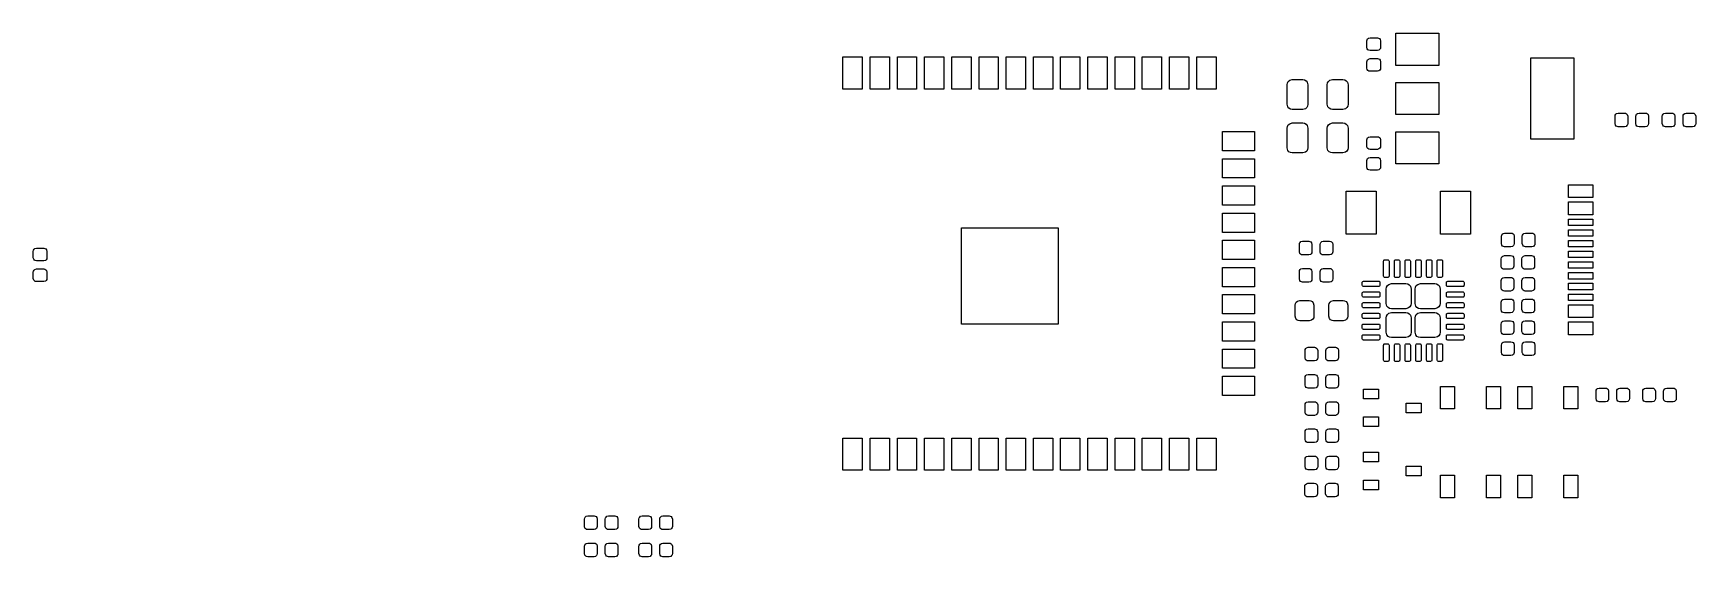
# Model space of a CAD drawing. Extents: x 105.1 to 182.7, y -98.9 to -74.4.
import ezdxf

# ---------------------------------------------------------------- set-up
doc = ezdxf.new("R2010")
doc.units = 0
doc.header["$MEASUREMENT"] = 0
doc.layers.add('BLACK', color=7, linetype='CONTINUOUS')

msp = doc.modelspace()

# ---------------------------------------------------------------- linework, layer by layer
at = {"layer": 'BLACK', "linetype": 'CONTINUOUS'}
for p, q in [((168.672, -75.92), (168.672, -74.42)), ((168.672, -74.42), (170.672, -74.42)), ((170.672, -74.42), (170.672, -75.92)), ((167.32, -74.7825), (167.329, -74.7321)), ((167.32, -75.0775), (167.32, -74.7825)), ((167.34, -75.1512), (167.32, -75.0775)), ((167.329, -74.7321), (167.355, -74.6877)), ((167.373, -75.1905), (167.34, -75.1512)), ((167.355, -74.6877), (167.394, -74.6548)), ((167.417, -75.2161), (167.373, -75.1905)), ((167.394, -74.6548), (167.468, -74.635)), ((167.468, -75.225), (167.417, -75.2161)), ((167.468, -74.635), (167.812, -74.635)), ((167.812, -75.225), (167.468, -75.225)), ((167.812, -74.635), (167.863, -74.6439)), ((167.886, -75.2052), (167.812, -75.225)), ((167.863, -74.6439), (167.907, -74.6695)), ((167.925, -75.1723), (167.886, -75.2052)), ((167.907, -74.6695), (167.94, -74.7087)), ((167.951, -75.1279), (167.925, -75.1723)), ((167.94, -74.7087), (167.96, -74.7825)), ((167.96, -75.0775), (167.951, -75.1279)), ((167.96, -74.7825), (167.96, -75.0775)), ((142.872, -77.03), (142.872, -75.53)), ((142.872, -75.53), (143.772, -75.53)), ((143.772, -75.53), (143.772, -77.03)), ((144.142, -77.03), (144.142, -75.53)), ((144.142, -75.53), (145.042, -75.53)), ((145.042, -75.53), (145.042, -77.03)), ((145.412, -77.03), (145.412, -75.53)), ((145.412, -75.53), (146.312, -75.53)), ((146.312, -75.53), (146.312, -77.03)), ((146.682, -77.03), (146.682, -75.53)), ((146.682, -75.53), (147.582, -75.53)), ((147.582, -75.53), (147.582, -77.03)), ((147.952, -77.03), (147.952, -75.53)), ((147.952, -75.53), (148.852, -75.53)), ((148.852, -75.53), (148.852, -77.03)), ((149.222, -77.03), (149.222, -75.53)), ((149.222, -75.53), (150.122, -75.53)), ((150.122, -75.53), (150.122, -77.03)), ((150.492, -77.03), (150.492, -75.53)), ((150.492, -75.53), (151.392, -75.53)), ((151.392, -75.53), (151.392, -77.03)), ((151.762, -77.03), (151.762, -75.53)), ((151.762, -75.53), (152.662, -75.53)), ((152.662, -75.53), (152.662, -77.03)), ((153.032, -77.03), (153.032, -75.53)), ((153.032, -75.53), (153.932, -75.53)), ((153.932, -75.53), (153.932, -77.03)), ((154.302, -77.03), (154.302, -75.53)), ((154.302, -75.53), (155.202, -75.53)), ((155.202, -75.53), (155.202, -77.03)), ((155.572, -77.03), (155.572, -75.53)), ((155.572, -75.53), (156.472, -75.53)), ((156.472, -75.53), (156.472, -77.03)), ((156.842, -77.03), (156.842, -75.53)), ((156.842, -75.53), (157.742, -75.53)), ((157.742, -75.53), (157.742, -77.03)), ((158.112, -77.03), (158.112, -75.53)), ((158.112, -75.53), (159.012, -75.53)), ((159.012, -75.53), (159.012, -77.03)), ((159.382, -77.03), (159.382, -75.53)), ((159.382, -75.53), (160.282, -75.53)), ((160.282, -75.53), (160.282, -77.03)), ((167.32, -75.7525), (167.329, -75.7021)), ((167.32, -76.0475), (167.32, -75.7525)), ((167.329, -75.7021), (167.355, -75.6577)), ((167.355, -75.6577), (167.394, -75.6248)), ((167.394, -75.6248), (167.468, -75.605)), ((167.468, -75.605), (167.812, -75.605)), ((167.812, -75.605), (167.863, -75.6139)), ((167.863, -75.6139), (167.907, -75.6395)), ((167.907, -75.6395), (167.94, -75.6787)), ((167.94, -75.6787), (167.96, -75.7525)), ((167.96, -75.7525), (167.96, -76.0475)), ((170.672, -75.92), (168.672, -75.92)), ((174.972, -79.37), (174.972, -75.57)), ((174.972, -75.57), (176.972, -75.57)), ((176.972, -75.57), (176.972, -79.37)), ((163.596, -76.8237), (163.611, -76.7404)), ((163.611, -76.7404), (163.654, -76.6671)), ((163.654, -76.6671), (163.718, -76.6127)), ((163.718, -76.6127), (163.84, -76.58)), ((163.84, -76.58), (164.328, -76.58)), ((164.328, -76.58), (164.411, -76.5947)), ((164.411, -76.5947), (164.484, -76.637)), ((164.484, -76.637), (164.539, -76.7019)), ((164.539, -76.7019), (164.571, -76.8237)), ((165.471, -76.8237), (165.486, -76.7404)), ((165.486, -76.7404), (165.529, -76.6671)), ((165.529, -76.6671), (165.593, -76.6127)), ((165.593, -76.6127), (165.715, -76.58)), ((165.715, -76.58), (166.203, -76.58)), ((166.203, -76.58), (166.286, -76.5947)), ((166.286, -76.5947), (166.359, -76.637)), ((166.359, -76.637), (166.414, -76.7019)), ((166.414, -76.7019), (166.446, -76.8237)), ((167.34, -76.1213), (167.32, -76.0475)), ((167.373, -76.1605), (167.34, -76.1213)), ((167.417, -76.1861), (167.373, -76.1605)), ((167.468, -76.195), (167.417, -76.1861)), ((167.812, -76.195), (167.468, -76.195)), ((167.886, -76.1752), (167.812, -76.195)), ((167.925, -76.1423), (167.886, -76.1752)), ((167.951, -76.0979), (167.925, -76.1423)), ((167.96, -76.0475), (167.951, -76.0979)), ((168.672, -78.22), (168.672, -76.72)), ((168.672, -76.72), (170.672, -76.72)), ((170.672, -76.72), (170.672, -78.22)), ((143.772, -77.03), (142.872, -77.03)), ((145.042, -77.03), (144.142, -77.03)), ((146.312, -77.03), (145.412, -77.03)), ((147.582, -77.03), (146.682, -77.03)), ((148.852, -77.03), (147.952, -77.03)), ((150.122, -77.03), (149.222, -77.03)), ((151.392, -77.03), (150.492, -77.03)), ((152.662, -77.03), (151.762, -77.03)), ((153.932, -77.03), (153.032, -77.03)), ((155.202, -77.03), (154.302, -77.03)), ((156.472, -77.03), (155.572, -77.03)), ((157.742, -77.03), (156.842, -77.03)), ((159.012, -77.03), (158.112, -77.03)), ((160.282, -77.03), (159.382, -77.03)), ((163.596, -77.7362), (163.596, -76.8237)), ((164.571, -76.8237), (164.571, -77.7362)), ((165.471, -77.7362), (165.471, -76.8237)), ((166.446, -76.8237), (166.446, -77.7362)), ((163.629, -77.8581), (163.596, -77.7362)), ((163.684, -77.923), (163.629, -77.8581)), ((163.757, -77.9653), (163.684, -77.923)), ((163.84, -77.98), (163.757, -77.9653)), ((164.328, -77.98), (163.84, -77.98)), ((164.45, -77.9473), (164.328, -77.98)), ((164.514, -77.8929), (164.45, -77.9473)), ((164.557, -77.8196), (164.514, -77.8929)), ((164.571, -77.7362), (164.557, -77.8196)), ((165.504, -77.8581), (165.471, -77.7362)), ((165.559, -77.923), (165.504, -77.8581)), ((165.632, -77.9653), (165.559, -77.923)), ((165.715, -77.98), (165.632, -77.9653)), ((166.203, -77.98), (165.715, -77.98)), ((166.325, -77.9473), (166.203, -77.98)), ((166.389, -77.8929), (166.325, -77.9473)), ((166.432, -77.8196), (166.389, -77.8929)), ((166.446, -77.7362), (166.432, -77.8196)), ((170.672, -78.22), (168.672, -78.22)), ((178.902, -78.2975), (178.911, -78.2471)), ((178.902, -78.6425), (178.902, -78.2975)), ((178.911, -78.2471), (178.937, -78.2027)), ((178.937, -78.2027), (178.976, -78.1698)), ((178.976, -78.1698), (179.049, -78.15)), ((179.049, -78.15), (179.344, -78.15)), ((179.344, -78.15), (179.395, -78.1589)), ((179.395, -78.1589), (179.439, -78.1845)), ((179.439, -78.1845), (179.472, -78.2237)), ((179.472, -78.2237), (179.492, -78.2975)), ((179.492, -78.2975), (179.492, -78.6425)), ((179.872, -78.2975), (179.881, -78.2471)), ((179.872, -78.6425), (179.872, -78.2975)), ((179.881, -78.2471), (179.907, -78.2027)), ((179.907, -78.2027), (179.946, -78.1698)), ((179.946, -78.1698), (180.019, -78.15)), ((180.019, -78.15), (180.314, -78.15)), ((180.314, -78.15), (180.365, -78.1589)), ((180.365, -78.1589), (180.409, -78.1845)), ((180.409, -78.1845), (180.442, -78.2237)), ((180.442, -78.2237), (180.462, -78.2975)), ((180.462, -78.2975), (180.462, -78.6425)), ((181.107, -78.2975), (181.116, -78.2471)), ((181.107, -78.6425), (181.107, -78.2975)), ((181.116, -78.2471), (181.142, -78.2027)), ((181.142, -78.2027), (181.181, -78.1698)), ((181.181, -78.1698), (181.254, -78.15)), ((181.254, -78.15), (181.549, -78.15)), ((181.549, -78.15), (181.6, -78.1589)), ((181.6, -78.1589), (181.644, -78.1845)), ((181.644, -78.1845), (181.677, -78.2237)), ((181.677, -78.2237), (181.697, -78.2975)), ((181.697, -78.2975), (181.697, -78.6425)), ((182.077, -78.2975), (182.086, -78.2471)), ((182.077, -78.6425), (182.077, -78.2975)), ((182.086, -78.2471), (182.112, -78.2027)), ((182.112, -78.2027), (182.151, -78.1698)), ((182.151, -78.1698), (182.224, -78.15)), ((182.224, -78.15), (182.519, -78.15)), ((182.519, -78.15), (182.57, -78.1589)), ((182.57, -78.1589), (182.614, -78.1845)), ((182.614, -78.1845), (182.647, -78.2237)), ((182.647, -78.2237), (182.667, -78.2975)), ((182.667, -78.2975), (182.667, -78.6425)), ((160.582, -79.91), (160.582, -79.01)), ((160.582, -79.01), (162.082, -79.01)), ((162.082, -79.01), (162.082, -79.91)), ((163.596, -78.8558), (163.611, -78.7724)), ((163.596, -79.7682), (163.596, -78.8558)), ((163.611, -78.7724), (163.654, -78.6991)), ((163.654, -78.6991), (163.718, -78.6447)), ((163.718, -78.6447), (163.84, -78.612)), ((163.84, -78.612), (164.328, -78.612)), ((164.328, -78.612), (164.411, -78.6267)), ((164.411, -78.6267), (164.484, -78.669)), ((164.484, -78.669), (164.539, -78.7339)), ((164.539, -78.7339), (164.571, -78.8558)), ((164.571, -78.8558), (164.571, -79.7682)), ((165.471, -78.8558), (165.486, -78.7724)), ((165.471, -79.7682), (165.471, -78.8558)), ((165.486, -78.7724), (165.529, -78.6991)), ((165.529, -78.6991), (165.593, -78.6447)), ((165.593, -78.6447), (165.715, -78.612)), ((165.715, -78.612), (166.203, -78.612)), ((166.203, -78.612), (166.286, -78.6267)), ((166.286, -78.6267), (166.359, -78.669)), ((166.359, -78.669), (166.414, -78.7339)), ((166.414, -78.7339), (166.446, -78.8558)), ((166.446, -78.8558), (166.446, -79.7682)), ((168.672, -80.52), (168.672, -79.02)), ((168.672, -79.02), (170.672, -79.02)), ((170.672, -79.02), (170.672, -80.52)), ((178.922, -78.7163), (178.902, -78.6425)), ((178.955, -78.7555), (178.922, -78.7163)), ((178.999, -78.7811), (178.955, -78.7555)), ((179.049, -78.79), (178.999, -78.7811)), ((179.344, -78.79), (179.049, -78.79)), ((179.418, -78.7702), (179.344, -78.79)), ((179.457, -78.7373), (179.418, -78.7702)), ((179.483, -78.6929), (179.457, -78.7373)), ((179.492, -78.6425), (179.483, -78.6929)), ((179.892, -78.7163), (179.872, -78.6425)), ((179.925, -78.7555), (179.892, -78.7163)), ((179.969, -78.7811), (179.925, -78.7555)), ((180.019, -78.79), (179.969, -78.7811)), ((180.314, -78.79), (180.019, -78.79)), ((180.388, -78.7702), (180.314, -78.79)), ((180.427, -78.7373), (180.388, -78.7702)), ((180.453, -78.6929), (180.427, -78.7373)), ((180.462, -78.6425), (180.453, -78.6929)), ((181.127, -78.7163), (181.107, -78.6425)), ((181.16, -78.7555), (181.127, -78.7163)), ((181.204, -78.7811), (181.16, -78.7555)), ((181.254, -78.79), (181.204, -78.7811)), ((181.549, -78.79), (181.254, -78.79)), ((181.623, -78.7702), (181.549, -78.79)), ((181.662, -78.7373), (181.623, -78.7702)), ((181.688, -78.6929), (181.662, -78.7373)), ((181.697, -78.6425), (181.688, -78.6929)), ((182.097, -78.7163), (182.077, -78.6425)), ((182.13, -78.7555), (182.097, -78.7163)), ((182.174, -78.7811), (182.13, -78.7555)), ((182.224, -78.79), (182.174, -78.7811)), ((182.519, -78.79), (182.224, -78.79)), ((182.593, -78.7702), (182.519, -78.79)), ((182.632, -78.7373), (182.593, -78.7702)), ((182.658, -78.6929), (182.632, -78.7373)), ((182.667, -78.6425), (182.658, -78.6929)), ((163.629, -79.8901), (163.596, -79.7682)), ((163.684, -79.955), (163.629, -79.8901)), ((164.557, -79.8516), (164.514, -79.9249)), ((164.571, -79.7682), (164.557, -79.8516)), ((165.504, -79.8901), (165.471, -79.7682)), ((165.559, -79.955), (165.504, -79.8901)), ((166.432, -79.8516), (166.389, -79.9249)), ((166.446, -79.7682), (166.432, -79.8516)), ((167.32, -79.4005), (167.329, -79.3501)), ((167.32, -79.6955), (167.32, -79.4005)), ((167.34, -79.7692), (167.32, -79.6955)), ((167.329, -79.3501), (167.355, -79.3057)), ((167.373, -79.8085), (167.34, -79.7692)), ((167.355, -79.3057), (167.394, -79.2728)), ((167.417, -79.8341), (167.373, -79.8085)), ((167.394, -79.2728), (167.468, -79.253)), ((167.468, -79.843), (167.417, -79.8341)), ((167.468, -79.253), (167.812, -79.253)), ((167.812, -79.843), (167.468, -79.843)), ((167.812, -79.253), (167.863, -79.2619)), ((167.886, -79.8232), (167.812, -79.843)), ((167.863, -79.2619), (167.907, -79.2875)), ((167.925, -79.7903), (167.886, -79.8232)), ((167.907, -79.2875), (167.94, -79.3267)), ((167.951, -79.7459), (167.925, -79.7903)), ((167.94, -79.3267), (167.96, -79.4005)), ((167.96, -79.6955), (167.951, -79.7459)), ((167.96, -79.4005), (167.96, -79.6955)), ((176.972, -79.37), (174.972, -79.37)), ((162.082, -79.91), (160.582, -79.91)), ((160.582, -81.18), (160.582, -80.28)), ((160.582, -80.28), (162.082, -80.28)), ((162.082, -80.28), (162.082, -81.18)), ((163.757, -79.9973), (163.684, -79.955)), ((163.84, -80.012), (163.757, -79.9973)), ((164.328, -80.012), (163.84, -80.012)), ((164.45, -79.9793), (164.328, -80.012)), ((164.514, -79.9249), (164.45, -79.9793)), ((165.632, -79.9973), (165.559, -79.955)), ((165.715, -80.012), (165.632, -79.9973)), ((166.203, -80.012), (165.715, -80.012)), ((166.325, -79.9793), (166.203, -80.012)), ((166.389, -79.9249), (166.325, -79.9793)), ((167.32, -80.3705), (167.329, -80.3201)), ((167.32, -80.6655), (167.32, -80.3705)), ((167.34, -80.7392), (167.32, -80.6655)), ((167.329, -80.3201), (167.355, -80.2757)), ((167.355, -80.2757), (167.394, -80.2428)), ((167.394, -80.2428), (167.468, -80.223)), ((167.468, -80.223), (167.812, -80.223)), ((167.812, -80.223), (167.863, -80.2319)), ((167.863, -80.2319), (167.907, -80.2575)), ((167.907, -80.2575), (167.94, -80.2968)), ((167.94, -80.2968), (167.96, -80.3705)), ((167.96, -80.6655), (167.951, -80.7159)), ((167.96, -80.3705), (167.96, -80.6655)), ((170.672, -80.52), (168.672, -80.52)), ((162.082, -81.18), (160.582, -81.18)), ((167.373, -80.7785), (167.34, -80.7392)), ((167.417, -80.8041), (167.373, -80.7785)), ((167.468, -80.813), (167.417, -80.8041)), ((167.812, -80.813), (167.468, -80.813)), ((167.886, -80.7932), (167.812, -80.813)), ((167.925, -80.7603), (167.886, -80.7932)), ((167.951, -80.7159), (167.925, -80.7603)), ((160.582, -82.45), (160.582, -81.55)), ((160.582, -81.55), (162.082, -81.55)), ((162.082, -81.55), (162.082, -82.45)), ((166.35, -83.804), (166.35, -81.804)), ((166.35, -81.804), (167.75, -81.804)), ((167.75, -81.804), (167.75, -83.804)), ((170.75, -83.804), (170.75, -81.804)), ((170.75, -81.804), (172.15, -81.804)), ((172.15, -81.804), (172.15, -83.804)), ((176.722, -82.1), (176.722, -81.5)), ((176.722, -81.5), (177.862, -81.5)), ((177.862, -82.1), (176.722, -82.1)), ((177.862, -81.5), (177.862, -82.1)), ((162.082, -82.45), (160.582, -82.45)), ((160.582, -83.72), (160.582, -82.82)), ((160.582, -82.82), (162.082, -82.82)), ((162.082, -82.82), (162.082, -83.72)), ((176.722, -82.9), (176.722, -82.3)), ((176.722, -82.3), (177.862, -82.3)), ((177.862, -82.9), (176.722, -82.9)), ((177.862, -82.3), (177.862, -82.9)), ((148.412, -88.01), (148.412, -83.51)), ((148.412, -83.51), (152.912, -83.51)), ((152.912, -83.51), (152.912, -88.01)), ((162.082, -83.72), (160.582, -83.72)), ((173.637, -83.8067), (173.676, -83.7738)), ((173.676, -83.7738), (173.75, -83.754)), ((173.75, -83.754), (174.045, -83.754)), ((174.045, -83.754), (174.095, -83.7629)), ((174.095, -83.7629), (174.14, -83.7885)), ((174.607, -83.8067), (174.646, -83.7738)), ((174.646, -83.7738), (174.72, -83.754)), ((174.72, -83.754), (175.015, -83.754)), ((175.015, -83.754), (175.065, -83.7629)), ((175.065, -83.7629), (175.11, -83.7885)), ((176.722, -83.4), (176.722, -83.1)), ((176.722, -83.1), (177.862, -83.1)), ((177.862, -83.4), (176.722, -83.4)), ((176.722, -83.9), (176.722, -83.6)), ((176.722, -83.6), (177.862, -83.6)), ((177.862, -83.1), (177.862, -83.4)), ((177.862, -83.6), (177.862, -83.9)), ((105.09, -84.6075), (105.099, -84.5571)), ((105.099, -84.5571), (105.125, -84.5127)), ((105.125, -84.5127), (105.164, -84.4798)), ((105.164, -84.4798), (105.237, -84.46)), ((105.237, -84.46), (105.582, -84.46)), ((105.582, -84.46), (105.633, -84.4689)), ((105.633, -84.4689), (105.677, -84.4945)), ((105.677, -84.4945), (105.71, -84.5337)), ((105.71, -84.5337), (105.73, -84.6075)), ((160.582, -84.99), (160.582, -84.09)), ((160.582, -84.09), (162.082, -84.09)), ((162.082, -84.09), (162.082, -84.99)), ((164.17, -84.2825), (164.179, -84.2321)), ((164.17, -84.6275), (164.17, -84.2825)), ((164.179, -84.2321), (164.205, -84.1877)), ((164.205, -84.1877), (164.244, -84.1548)), ((164.244, -84.1548), (164.317, -84.135)), ((164.317, -84.135), (164.612, -84.135)), ((164.612, -84.135), (164.663, -84.1439)), ((164.663, -84.1439), (164.707, -84.1695)), ((164.707, -84.1695), (164.74, -84.2087)), ((164.74, -84.2087), (164.76, -84.2825)), ((164.76, -84.2825), (164.76, -84.6275)), ((165.14, -84.2825), (165.149, -84.2321)), ((165.14, -84.6275), (165.14, -84.2825)), ((165.149, -84.2321), (165.175, -84.1877)), ((165.175, -84.1877), (165.214, -84.1548)), ((165.214, -84.1548), (165.287, -84.135)), ((165.287, -84.135), (165.582, -84.135)), ((165.582, -84.135), (165.633, -84.1439)), ((165.633, -84.1439), (165.677, -84.1695)), ((165.677, -84.1695), (165.71, -84.2087)), ((165.71, -84.2087), (165.73, -84.2825)), ((165.73, -84.2825), (165.73, -84.6275)), ((167.75, -83.804), (166.35, -83.804)), ((172.15, -83.804), (170.75, -83.804)), ((173.602, -83.9015), (173.611, -83.8511)), ((173.602, -84.2465), (173.602, -83.9015)), ((173.622, -84.3203), (173.602, -84.2465)), ((173.611, -83.8511), (173.637, -83.8067)), ((173.655, -84.3595), (173.622, -84.3203)), ((173.7, -84.3851), (173.655, -84.3595)), ((173.75, -84.394), (173.7, -84.3851)), ((174.045, -84.394), (173.75, -84.394)), ((174.119, -84.3742), (174.045, -84.394)), ((174.158, -84.3413), (174.119, -84.3742)), ((174.14, -83.7885), (174.173, -83.8277)), ((174.184, -84.2969), (174.158, -84.3413)), ((174.173, -83.8277), (174.192, -83.9015)), ((174.192, -84.2465), (174.184, -84.2969)), ((174.192, -83.9015), (174.192, -84.2465)), ((174.572, -83.9015), (174.581, -83.8511)), ((174.572, -84.2465), (174.572, -83.9015)), ((174.592, -84.3203), (174.572, -84.2465)), ((174.581, -83.8511), (174.607, -83.8067)), ((174.625, -84.3595), (174.592, -84.3203)), ((174.67, -84.3851), (174.625, -84.3595)), ((174.72, -84.394), (174.67, -84.3851)), ((175.015, -84.394), (174.72, -84.394)), ((175.089, -84.3742), (175.015, -84.394)), ((175.128, -84.3413), (175.089, -84.3742)), ((175.11, -83.7885), (175.143, -83.8277)), ((175.154, -84.2969), (175.128, -84.3413)), ((175.143, -83.8277), (175.162, -83.9015)), ((175.162, -84.2465), (175.154, -84.2969)), ((175.162, -83.9015), (175.162, -84.2465)), ((177.862, -83.9), (176.722, -83.9)), ((176.722, -84.4), (176.722, -84.1)), ((176.722, -84.1), (177.862, -84.1)), ((177.862, -84.4), (176.722, -84.4)), ((177.862, -84.1), (177.862, -84.4)), ((105.09, -84.9025), (105.09, -84.6075)), ((105.11, -84.9762), (105.09, -84.9025)), ((105.143, -85.0155), (105.11, -84.9762)), ((105.187, -85.0411), (105.143, -85.0155)), ((105.237, -85.05), (105.187, -85.0411)), ((105.582, -85.05), (105.237, -85.05)), ((105.656, -85.0302), (105.582, -85.05)), ((105.695, -84.9973), (105.656, -85.0302)), ((105.721, -84.9529), (105.695, -84.9973)), ((105.73, -84.9025), (105.721, -84.9529)), ((105.73, -84.6075), (105.73, -84.9025)), ((162.082, -84.99), (160.582, -84.99)), ((164.19, -84.7013), (164.17, -84.6275)), ((164.223, -84.7405), (164.19, -84.7013)), ((164.267, -84.7661), (164.223, -84.7405)), ((164.317, -84.775), (164.267, -84.7661)), ((164.612, -84.775), (164.317, -84.775)), ((164.686, -84.7552), (164.612, -84.775)), ((164.725, -84.7223), (164.686, -84.7552)), ((164.751, -84.6779), (164.725, -84.7223)), ((164.76, -84.6275), (164.751, -84.6779)), ((165.16, -84.7013), (165.14, -84.6275)), ((165.193, -84.7405), (165.16, -84.7013)), ((165.237, -84.7661), (165.193, -84.7405)), ((165.287, -84.775), (165.237, -84.7661)), ((165.582, -84.775), (165.287, -84.775)), ((165.656, -84.7552), (165.582, -84.775)), ((165.695, -84.7223), (165.656, -84.7552)), ((165.721, -84.6779), (165.695, -84.7223)), ((165.73, -84.6275), (165.721, -84.6779)), ((168.104, -85.0635), (168.108, -85.0421)), ((168.104, -85.7635), (168.104, -85.0635)), ((168.108, -85.0421), (168.119, -85.0233)), ((168.119, -85.0233), (168.135, -85.0094)), ((168.135, -85.0094), (168.166, -85.001)), ((168.166, -85.001), (168.291, -85.001)), ((168.291, -85.001), (168.313, -85.0048)), ((168.313, -85.0048), (168.332, -85.0156)), ((168.332, -85.0156), (168.346, -85.0322)), ((168.346, -85.0322), (168.354, -85.0635)), ((168.354, -85.0635), (168.354, -85.7635)), ((168.604, -85.0635), (168.608, -85.0421)), ((168.604, -85.7635), (168.604, -85.0635)), ((168.608, -85.0421), (168.619, -85.0233)), ((168.619, -85.0233), (168.635, -85.0094)), ((168.635, -85.0094), (168.666, -85.001)), ((168.666, -85.001), (168.791, -85.001)), ((168.791, -85.001), (168.813, -85.0048)), ((168.813, -85.0048), (168.832, -85.0156)), ((168.832, -85.0156), (168.846, -85.0322)), ((168.846, -85.0322), (168.854, -85.0635)), ((168.854, -85.0635), (168.854, -85.7635)), ((169.104, -85.0635), (169.108, -85.0421)), ((169.104, -85.7635), (169.104, -85.0635)), ((169.108, -85.0421), (169.119, -85.0233)), ((169.119, -85.0233), (169.135, -85.0094)), ((169.135, -85.0094), (169.166, -85.001)), ((169.166, -85.001), (169.291, -85.001)), ((169.291, -85.001), (169.313, -85.0048)), ((169.313, -85.0048), (169.332, -85.0156)), ((169.332, -85.0156), (169.346, -85.0322)), ((169.346, -85.0322), (169.354, -85.0635)), ((169.354, -85.0635), (169.354, -85.7635)), ((169.604, -85.0635), (169.608, -85.0421)), ((169.604, -85.7635), (169.604, -85.0635)), ((169.608, -85.0421), (169.619, -85.0233)), ((169.619, -85.0233), (169.635, -85.0094)), ((169.635, -85.0094), (169.666, -85.001)), ((169.666, -85.001), (169.791, -85.001)), ((169.791, -85.001), (169.813, -85.0048)), ((169.813, -85.0048), (169.832, -85.0156)), ((169.832, -85.0156), (169.846, -85.0322)), ((169.846, -85.0322), (169.854, -85.0635)), ((169.854, -85.0635), (169.854, -85.7635)), ((170.104, -85.0635), (170.108, -85.0421)), ((170.104, -85.7635), (170.104, -85.0635)), ((170.108, -85.0421), (170.119, -85.0233)), ((170.119, -85.0233), (170.135, -85.0094)), ((170.135, -85.0094), (170.166, -85.001)), ((170.166, -85.001), (170.291, -85.001)), ((170.291, -85.001), (170.313, -85.0048)), ((170.313, -85.0048), (170.332, -85.0156)), ((170.332, -85.0156), (170.346, -85.0322)), ((170.346, -85.0322), (170.354, -85.0635)), ((170.354, -85.0635), (170.354, -85.7635)), ((170.604, -85.0635), (170.608, -85.0421)), ((170.604, -85.7635), (170.604, -85.0635)), ((170.608, -85.0421), (170.619, -85.0233)), ((170.619, -85.0233), (170.635, -85.0094)), ((170.635, -85.0094), (170.666, -85.001)), ((170.666, -85.001), (170.791, -85.001)), ((170.791, -85.001), (170.813, -85.0048)), ((170.813, -85.0048), (170.832, -85.0156)), ((170.832, -85.0156), (170.846, -85.0322)), ((170.846, -85.0322), (170.854, -85.0635)), ((170.854, -85.0635), (170.854, -85.7635)), ((173.588, -84.9525), (173.596, -84.9021)), ((173.588, -85.2975), (173.588, -84.9525)), ((173.607, -85.3712), (173.588, -85.2975)), ((173.596, -84.9021), (173.622, -84.8577)), ((173.622, -84.8577), (173.661, -84.8248)), ((173.661, -84.8248), (173.735, -84.805)), ((173.735, -84.805), (174.03, -84.805)), ((174.03, -84.805), (174.08, -84.8139)), ((174.08, -84.8139), (174.125, -84.8395)), ((174.125, -84.8395), (174.158, -84.8787)), ((174.158, -84.8787), (174.177, -84.9525)), ((174.177, -85.2975), (174.169, -85.3479)), ((174.177, -84.9525), (174.177, -85.2975)), ((174.558, -84.9525), (174.566, -84.9021)), ((174.558, -85.2975), (174.558, -84.9525)), ((174.577, -85.3712), (174.558, -85.2975)), ((174.566, -84.9021), (174.592, -84.8577)), ((174.592, -84.8577), (174.631, -84.8248)), ((174.631, -84.8248), (174.705, -84.805)), ((174.705, -84.805), (175, -84.805)), ((175, -84.805), (175.05, -84.8139)), ((175.05, -84.8139), (175.095, -84.8395)), ((175.095, -84.8395), (175.128, -84.8787)), ((175.128, -84.8787), (175.147, -84.9525)), ((175.147, -85.2975), (175.139, -85.3479)), ((175.147, -84.9525), (175.147, -85.2975)), ((176.722, -84.9), (176.722, -84.6)), ((176.722, -84.6), (177.862, -84.6)), ((177.862, -84.9), (176.722, -84.9)), ((176.722, -85.4), (176.722, -85.1)), ((176.722, -85.1), (177.862, -85.1)), ((177.862, -84.6), (177.862, -84.9)), ((177.862, -85.1), (177.862, -85.4)), ((105.09, -85.5775), (105.099, -85.5271)), ((105.09, -85.8725), (105.09, -85.5775)), ((105.11, -85.9462), (105.09, -85.8725)), ((105.099, -85.5271), (105.125, -85.4827)), ((105.143, -85.9855), (105.11, -85.9462)), ((105.125, -85.4827), (105.164, -85.4498)), ((105.187, -86.0111), (105.143, -85.9855)), ((105.164, -85.4498), (105.237, -85.43)), ((105.237, -86.02), (105.187, -86.0111)), ((105.237, -85.43), (105.582, -85.43)), ((105.582, -86.02), (105.237, -86.02)), ((105.582, -85.43), (105.633, -85.4389)), ((105.656, -86.0002), (105.582, -86.02)), ((105.633, -85.4389), (105.677, -85.4645)), ((105.695, -85.9673), (105.656, -86.0002)), ((105.677, -85.4645), (105.71, -85.5037)), ((105.721, -85.9229), (105.695, -85.9673)), ((105.71, -85.5037), (105.73, -85.5775)), ((105.73, -85.8725), (105.721, -85.9229)), ((105.73, -85.5775), (105.73, -85.8725)), ((160.582, -86.26), (160.582, -85.36)), ((160.582, -85.36), (162.082, -85.36)), ((162.082, -85.36), (162.082, -86.26)), ((164.17, -85.5525), (164.179, -85.5021)), ((164.17, -85.8975), (164.17, -85.5525)), ((164.19, -85.9712), (164.17, -85.8975)), ((164.179, -85.5021), (164.205, -85.4577)), ((164.223, -86.0105), (164.19, -85.9712)), ((164.205, -85.4577), (164.244, -85.4248)), ((164.267, -86.0361), (164.223, -86.0105)), ((164.244, -85.4248), (164.317, -85.405)), ((164.317, -86.045), (164.267, -86.0361)), ((164.317, -85.405), (164.612, -85.405)), ((164.612, -86.045), (164.317, -86.045)), ((164.612, -85.405), (164.663, -85.4139)), ((164.686, -86.0252), (164.612, -86.045)), ((164.663, -85.4139), (164.707, -85.4395)), ((164.725, -85.9923), (164.686, -86.0252)), ((164.707, -85.4395), (164.74, -85.4787)), ((164.751, -85.9479), (164.725, -85.9923)), ((164.74, -85.4787), (164.76, -85.5525)), ((164.76, -85.8975), (164.751, -85.9479)), ((164.76, -85.5525), (164.76, -85.8975)), ((165.14, -85.5525), (165.149, -85.5021)), ((165.14, -85.8975), (165.14, -85.5525)), ((165.16, -85.9712), (165.14, -85.8975)), ((165.149, -85.5021), (165.175, -85.4577)), ((165.193, -86.0105), (165.16, -85.9712)), ((165.175, -85.4577), (165.214, -85.4248)), ((165.237, -86.0361), (165.193, -86.0105)), ((165.214, -85.4248), (165.287, -85.405)), ((165.287, -86.045), (165.237, -86.0361)), ((165.287, -85.405), (165.582, -85.405)), ((165.582, -86.045), (165.287, -86.045)), ((165.582, -85.405), (165.633, -85.4139)), ((165.656, -86.0252), (165.582, -86.045)), ((165.633, -85.4139), (165.677, -85.4395)), ((165.695, -85.9923), (165.656, -86.0252)), ((165.677, -85.4395), (165.71, -85.4787)), ((165.721, -85.9479), (165.695, -85.9923)), ((165.71, -85.4787), (165.73, -85.5525)), ((165.73, -85.8975), (165.721, -85.9479)), ((165.73, -85.5525), (165.73, -85.8975)), ((167.104, -86.0635), (167.108, -86.0421)), ((167.104, -86.1885), (167.104, -86.0635)), ((167.108, -86.0421), (167.119, -86.0233)), ((167.119, -86.0233), (167.135, -86.0094)), ((167.135, -86.0094), (167.166, -86.001)), ((167.166, -86.001), (167.867, -86.001)), ((167.867, -86.001), (167.888, -86.0048)), ((167.888, -86.0048), (167.907, -86.0156)), ((167.907, -86.0156), (167.921, -86.0322)), ((167.921, -86.0322), (167.929, -86.0635)), ((167.929, -86.0635), (167.929, -86.1885)), ((168.112, -85.7947), (168.104, -85.7635)), ((168.126, -85.8114), (168.112, -85.7947)), ((168.145, -85.8222), (168.126, -85.8114)), ((168.166, -85.826), (168.145, -85.8222)), ((168.291, -85.826), (168.166, -85.826)), ((168.323, -85.8176), (168.291, -85.826)), ((168.339, -85.8037), (168.323, -85.8176)), ((168.35, -85.7849), (168.339, -85.8037)), ((168.354, -85.7635), (168.35, -85.7849)), ((168.612, -85.7947), (168.604, -85.7635)), ((168.626, -85.8114), (168.612, -85.7947)), ((168.645, -85.8222), (168.626, -85.8114)), ((168.666, -85.826), (168.645, -85.8222)), ((168.791, -85.826), (168.666, -85.826)), ((168.823, -85.8176), (168.791, -85.826)), ((168.839, -85.8037), (168.823, -85.8176)), ((168.85, -85.7849), (168.839, -85.8037)), ((168.854, -85.7635), (168.85, -85.7849)), ((169.112, -85.7947), (169.104, -85.7635)), ((169.126, -85.8114), (169.112, -85.7947)), ((169.145, -85.8222), (169.126, -85.8114)), ((169.166, -85.826), (169.145, -85.8222)), ((169.291, -85.826), (169.166, -85.826)), ((169.323, -85.8176), (169.291, -85.826)), ((169.339, -85.8037), (169.323, -85.8176)), ((169.35, -85.7849), (169.339, -85.8037)), ((169.354, -85.7635), (169.35, -85.7849)), ((169.612, -85.7947), (169.604, -85.7635)), ((169.626, -85.8114), (169.612, -85.7947)), ((169.645, -85.8222), (169.626, -85.8114)), ((169.666, -85.826), (169.645, -85.8222)), ((169.791, -85.826), (169.666, -85.826)), ((169.823, -85.8176), (169.791, -85.826)), ((169.839, -85.8037), (169.823, -85.8176)), ((169.85, -85.7849), (169.839, -85.8037)), ((169.854, -85.7635), (169.85, -85.7849)), ((170.112, -85.7947), (170.104, -85.7635)), ((170.126, -85.8114), (170.112, -85.7947)), ((170.145, -85.8222), (170.126, -85.8114)), ((170.166, -85.826), (170.145, -85.8222)), ((170.291, -85.826), (170.166, -85.826)), ((170.323, -85.8176), (170.291, -85.826)), ((170.339, -85.8037), (170.323, -85.8176)), ((170.35, -85.7849), (170.339, -85.8037)), ((170.354, -85.7635), (170.35, -85.7849)), ((170.612, -85.7947), (170.604, -85.7635)), ((170.626, -85.8114), (170.612, -85.7947)), ((170.645, -85.8222), (170.626, -85.8114)), ((170.666, -85.826), (170.645, -85.8222)), ((170.791, -85.826), (170.666, -85.826)), ((170.823, -85.8176), (170.791, -85.826)), ((170.839, -85.8037), (170.823, -85.8176)), ((170.85, -85.7849), (170.839, -85.8037)), ((170.854, -85.7635), (170.85, -85.7849)), ((171.029, -86.0635), (171.033, -86.0421)), ((171.029, -86.1885), (171.029, -86.0635)), ((171.033, -86.0421), (171.044, -86.0233)), ((171.044, -86.0233), (171.06, -86.0094)), ((171.06, -86.0094), (171.091, -86.001)), ((171.091, -86.001), (171.791, -86.001)), ((171.791, -86.001), (171.813, -86.0048)), ((171.813, -86.0048), (171.832, -86.0156)), ((171.832, -86.0156), (171.846, -86.0322)), ((171.846, -86.0322), (171.854, -86.0635)), ((171.854, -86.0635), (171.854, -86.1885)), ((173.588, -85.9685), (173.596, -85.9181)), ((173.588, -86.3135), (173.588, -85.9685)), ((173.596, -85.9181), (173.622, -85.8737)), ((173.64, -85.4105), (173.607, -85.3712)), ((173.622, -85.8737), (173.661, -85.8408)), ((173.685, -85.4361), (173.64, -85.4105)), ((173.661, -85.8408), (173.735, -85.821)), ((173.735, -85.445), (173.685, -85.4361)), ((174.03, -85.445), (173.735, -85.445)), ((173.735, -85.821), (174.03, -85.821)), ((174.104, -85.4252), (174.03, -85.445)), ((174.03, -85.821), (174.08, -85.8299)), ((174.08, -85.8299), (174.125, -85.8555)), ((174.143, -85.3923), (174.104, -85.4252)), ((174.125, -85.8555), (174.158, -85.8948)), ((174.169, -85.3479), (174.143, -85.3923)), ((174.158, -85.8948), (174.177, -85.9685)), ((174.177, -85.9685), (174.177, -86.3135)), ((174.558, -85.9685), (174.566, -85.9181)), ((174.558, -86.3135), (174.558, -85.9685)), ((174.566, -85.9181), (174.592, -85.8737)), ((174.61, -85.4105), (174.577, -85.3712)), ((174.592, -85.8737), (174.631, -85.8408)), ((174.655, -85.4361), (174.61, -85.4105)), ((174.631, -85.8408), (174.705, -85.821)), ((174.705, -85.445), (174.655, -85.4361)), ((175, -85.445), (174.705, -85.445)), ((174.705, -85.821), (175, -85.821)), ((175.074, -85.4252), (175, -85.445)), ((175, -85.821), (175.05, -85.8299)), ((175.05, -85.8299), (175.095, -85.8555)), ((175.113, -85.3923), (175.074, -85.4252)), ((175.095, -85.8555), (175.128, -85.8948)), ((175.139, -85.3479), (175.113, -85.3923)), ((175.128, -85.8948), (175.147, -85.9685)), ((175.147, -85.9685), (175.147, -86.3135)), ((177.862, -85.4), (176.722, -85.4)), ((176.722, -85.9), (176.722, -85.6)), ((176.722, -85.6), (177.862, -85.6)), ((177.862, -85.9), (176.722, -85.9)), ((176.722, -86.4), (176.722, -86.1)), ((176.722, -86.1), (177.862, -86.1)), ((177.862, -85.6), (177.862, -85.9)), ((177.862, -86.1), (177.862, -86.4)), ((162.082, -86.26), (160.582, -86.26)), ((160.582, -87.53), (160.582, -86.63)), ((160.582, -86.63), (162.082, -86.63)), ((162.082, -86.63), (162.082, -87.53)), ((167.112, -86.2197), (167.104, -86.1885)), ((167.104, -86.5635), (167.108, -86.5421)), ((167.104, -86.6885), (167.104, -86.5635)), ((167.112, -86.7197), (167.104, -86.6885)), ((167.108, -86.5421), (167.119, -86.5233)), ((167.126, -86.2364), (167.112, -86.2197)), ((167.126, -86.7364), (167.112, -86.7197)), ((167.119, -86.5233), (167.135, -86.5094)), ((167.145, -86.2472), (167.126, -86.2364)), ((167.145, -86.7472), (167.126, -86.7364)), ((167.135, -86.5094), (167.166, -86.501)), ((167.166, -86.251), (167.145, -86.2472)), ((167.166, -86.751), (167.145, -86.7472)), ((167.867, -86.251), (167.166, -86.251)), ((167.166, -86.501), (167.867, -86.501)), ((167.867, -86.751), (167.166, -86.751)), ((167.898, -86.2426), (167.867, -86.251)), ((167.867, -86.501), (167.888, -86.5048)), ((167.898, -86.7426), (167.867, -86.751)), ((167.888, -86.5048), (167.907, -86.5156)), ((167.914, -86.2287), (167.898, -86.2426)), ((167.914, -86.7287), (167.898, -86.7426)), ((167.907, -86.5156), (167.921, -86.5322)), ((167.925, -86.2099), (167.914, -86.2287)), ((167.925, -86.7099), (167.914, -86.7287)), ((167.921, -86.5322), (167.929, -86.5635)), ((167.929, -86.1885), (167.925, -86.2099)), ((167.929, -86.6885), (167.925, -86.7099)), ((167.929, -86.5635), (167.929, -86.6885)), ((168.219, -86.366), (168.234, -86.2805)), ((168.219, -87.036), (168.219, -86.366)), ((168.234, -86.2805), (168.277, -86.2053)), ((168.277, -86.2053), (168.344, -86.1495)), ((168.344, -86.1495), (168.469, -86.116)), ((168.469, -86.116), (169.139, -86.116)), ((169.139, -86.116), (169.225, -86.1311)), ((169.225, -86.1311), (169.3, -86.1745)), ((169.3, -86.1745), (169.356, -86.241)), ((169.356, -86.241), (169.389, -86.366)), ((169.389, -86.366), (169.389, -87.036)), ((169.569, -86.366), (169.584, -86.2805)), ((169.569, -87.036), (169.569, -86.366)), ((169.584, -86.2805), (169.627, -86.2053)), ((169.627, -86.2053), (169.694, -86.1495)), ((169.694, -86.1495), (169.819, -86.116)), ((169.819, -86.116), (170.489, -86.116)), ((170.489, -86.116), (170.575, -86.1311)), ((170.575, -86.1311), (170.65, -86.1745)), ((170.65, -86.1745), (170.706, -86.241)), ((170.706, -86.241), (170.739, -86.366)), ((170.739, -86.366), (170.739, -87.036)), ((171.037, -86.2197), (171.029, -86.1885)), ((171.029, -86.5635), (171.033, -86.5421)), ((171.029, -86.6885), (171.029, -86.5635)), ((171.037, -86.7197), (171.029, -86.6885)), ((171.033, -86.5421), (171.044, -86.5233)), ((171.051, -86.2364), (171.037, -86.2197)), ((171.051, -86.7364), (171.037, -86.7197)), ((171.044, -86.5233), (171.06, -86.5094)), ((171.07, -86.2472), (171.051, -86.2364)), ((171.07, -86.7472), (171.051, -86.7364)), ((171.06, -86.5094), (171.091, -86.501)), ((171.091, -86.251), (171.07, -86.2472)), ((171.091, -86.751), (171.07, -86.7472)), ((171.791, -86.251), (171.091, -86.251)), ((171.091, -86.501), (171.791, -86.501)), ((171.791, -86.751), (171.091, -86.751)), ((171.823, -86.2426), (171.791, -86.251)), ((171.791, -86.501), (171.813, -86.5048)), ((171.823, -86.7426), (171.791, -86.751)), ((171.813, -86.5048), (171.832, -86.5156)), ((171.839, -86.2287), (171.823, -86.2426)), ((171.839, -86.7287), (171.823, -86.7426)), ((171.832, -86.5156), (171.846, -86.5322)), ((171.85, -86.2099), (171.839, -86.2287)), ((171.85, -86.7099), (171.839, -86.7287)), ((171.846, -86.5322), (171.854, -86.5635)), ((171.854, -86.1885), (171.85, -86.2099)), ((171.854, -86.6885), (171.85, -86.7099)), ((171.854, -86.5635), (171.854, -86.6885)), ((173.607, -86.3872), (173.588, -86.3135)), ((173.64, -86.4265), (173.607, -86.3872)), ((173.622, -86.8897), (173.661, -86.8568)), ((173.685, -86.4521), (173.64, -86.4265)), ((173.661, -86.8568), (173.735, -86.837)), ((173.735, -86.461), (173.685, -86.4521)), ((174.03, -86.461), (173.735, -86.461)), ((173.735, -86.837), (174.03, -86.837)), ((174.104, -86.4412), (174.03, -86.461)), ((174.03, -86.837), (174.08, -86.8459)), ((174.08, -86.8459), (174.125, -86.8715)), ((174.143, -86.4083), (174.104, -86.4412)), ((174.125, -86.8715), (174.158, -86.9107)), ((174.169, -86.3639), (174.143, -86.4083)), ((174.177, -86.3135), (174.169, -86.3639)), ((174.577, -86.3872), (174.558, -86.3135)), ((174.61, -86.4265), (174.577, -86.3872)), ((174.592, -86.8897), (174.631, -86.8568)), ((174.655, -86.4521), (174.61, -86.4265)), ((174.631, -86.8568), (174.705, -86.837)), ((174.705, -86.461), (174.655, -86.4521)), ((175, -86.461), (174.705, -86.461)), ((174.705, -86.837), (175, -86.837)), ((175.074, -86.4412), (175, -86.461)), ((175, -86.837), (175.05, -86.8459)), ((175.05, -86.8459), (175.095, -86.8715)), ((175.113, -86.4083), (175.074, -86.4412)), ((175.095, -86.8715), (175.128, -86.9107)), ((175.139, -86.3639), (175.113, -86.4083)), ((175.147, -86.3135), (175.139, -86.3639)), ((177.862, -86.4), (176.722, -86.4)), ((176.722, -86.9), (176.722, -86.6)), ((176.722, -86.6), (177.862, -86.6)), ((177.862, -86.6), (177.862, -86.9)), ((162.082, -87.53), (160.582, -87.53)), ((163.976, -87.1197), (163.99, -87.0449)), ((163.976, -87.6322), (163.976, -87.1197)), ((164.006, -87.7416), (163.976, -87.6322)), ((163.99, -87.0449), (164.028, -86.9791)), ((164.028, -86.9791), (164.086, -86.9303)), ((164.086, -86.9303), (164.195, -86.901)), ((164.195, -86.901), (164.633, -86.901)), ((164.633, -86.901), (164.708, -86.9142)), ((164.708, -86.9142), (164.773, -86.9522)), ((164.773, -86.9522), (164.822, -87.0104)), ((164.822, -87.0104), (164.851, -87.1197)), ((164.851, -87.6322), (164.838, -87.7071)), ((164.851, -87.1197), (164.851, -87.6322)), ((165.552, -87.1197), (165.565, -87.0449)), ((165.552, -87.6322), (165.552, -87.1197)), ((165.581, -87.7416), (165.552, -87.6322)), ((165.565, -87.0449), (165.603, -86.9791)), ((165.603, -86.9791), (165.661, -86.9303)), ((165.661, -86.9303), (165.77, -86.901)), ((165.77, -86.901), (166.208, -86.901)), ((166.208, -86.901), (166.283, -86.9142)), ((166.283, -86.9142), (166.348, -86.9522)), ((166.348, -86.9522), (166.397, -87.0104)), ((166.397, -87.0104), (166.427, -87.1197)), ((166.427, -87.6322), (166.413, -87.7071)), ((166.427, -87.1197), (166.427, -87.6322)), ((167.104, -87.0635), (167.108, -87.0421)), ((167.104, -87.1885), (167.104, -87.0635)), ((167.112, -87.2197), (167.104, -87.1885)), ((167.104, -87.5635), (167.108, -87.5421)), ((167.104, -87.6885), (167.104, -87.5635)), ((167.108, -87.0421), (167.119, -87.0233)), ((167.108, -87.5421), (167.119, -87.5233)), ((167.126, -87.2364), (167.112, -87.2197)), ((167.119, -87.0233), (167.135, -87.0094)), ((167.119, -87.5233), (167.135, -87.5094)), ((167.145, -87.2472), (167.126, -87.2364)), ((167.135, -87.0094), (167.166, -87.001)), ((167.135, -87.5094), (167.166, -87.501)), ((167.166, -87.251), (167.145, -87.2472)), ((167.166, -87.001), (167.867, -87.001)), ((167.867, -87.251), (167.166, -87.251)), ((167.166, -87.501), (167.867, -87.501)), ((167.867, -87.001), (167.888, -87.0048)), ((167.898, -87.2426), (167.867, -87.251)), ((167.867, -87.501), (167.888, -87.5048)), ((167.888, -87.0048), (167.907, -87.0156)), ((167.888, -87.5048), (167.907, -87.5156)), ((167.914, -87.2287), (167.898, -87.2426)), ((167.907, -87.0156), (167.921, -87.0322)), ((167.907, -87.5156), (167.921, -87.5322)), ((167.925, -87.2099), (167.914, -87.2287)), ((167.921, -87.0322), (167.929, -87.0635)), ((167.921, -87.5322), (167.929, -87.5635)), ((167.929, -87.1885), (167.925, -87.2099)), ((167.929, -87.0635), (167.929, -87.1885)), ((167.929, -87.5635), (167.929, -87.6885)), ((168.252, -87.161), (168.219, -87.036)), ((168.219, -87.716), (168.234, -87.6305)), ((168.234, -87.6305), (168.277, -87.5553)), ((168.308, -87.2275), (168.252, -87.161)), ((168.277, -87.5553), (168.344, -87.4995)), ((168.383, -87.2709), (168.308, -87.2275)), ((168.344, -87.4995), (168.469, -87.466)), ((168.469, -87.286), (168.383, -87.2709)), ((169.139, -87.286), (168.469, -87.286)), ((168.469, -87.466), (169.139, -87.466)), ((169.264, -87.2525), (169.139, -87.286)), ((169.139, -87.466), (169.225, -87.4811)), ((169.225, -87.4811), (169.3, -87.5245)), ((169.331, -87.1967), (169.264, -87.2525)), ((169.3, -87.5245), (169.356, -87.591)), ((169.374, -87.1215), (169.331, -87.1967)), ((169.356, -87.591), (169.389, -87.716)), ((169.389, -87.036), (169.374, -87.1215)), ((169.602, -87.161), (169.569, -87.036)), ((169.569, -87.716), (169.584, -87.6305)), ((169.584, -87.6305), (169.627, -87.5553)), ((169.658, -87.2275), (169.602, -87.161)), ((169.627, -87.5553), (169.694, -87.4995)), ((169.733, -87.2709), (169.658, -87.2275)), ((169.694, -87.4995), (169.819, -87.466)), ((169.819, -87.286), (169.733, -87.2709)), ((170.489, -87.286), (169.819, -87.286)), ((169.819, -87.466), (170.489, -87.466)), ((170.614, -87.2525), (170.489, -87.286)), ((170.489, -87.466), (170.575, -87.4811)), ((170.575, -87.4811), (170.65, -87.5245)), ((170.681, -87.1967), (170.614, -87.2525)), ((170.65, -87.5245), (170.706, -87.591)), ((170.724, -87.1215), (170.681, -87.1967)), ((170.706, -87.591), (170.739, -87.716)), ((170.739, -87.036), (170.724, -87.1215)), ((171.029, -87.0635), (171.033, -87.0421)), ((171.029, -87.1885), (171.029, -87.0635)), ((171.037, -87.2197), (171.029, -87.1885)), ((171.029, -87.5635), (171.033, -87.5421)), ((171.029, -87.6885), (171.029, -87.5635)), ((171.033, -87.0421), (171.044, -87.0233)), ((171.033, -87.5421), (171.044, -87.5233)), ((171.051, -87.2364), (171.037, -87.2197)), ((171.044, -87.0233), (171.06, -87.0094)), ((171.044, -87.5233), (171.06, -87.5094)), ((171.07, -87.2472), (171.051, -87.2364)), ((171.06, -87.0094), (171.091, -87.001)), ((171.06, -87.5094), (171.091, -87.501)), ((171.091, -87.251), (171.07, -87.2472)), ((171.091, -87.001), (171.791, -87.001)), ((171.791, -87.251), (171.091, -87.251)), ((171.091, -87.501), (171.791, -87.501)), ((171.791, -87.001), (171.813, -87.0048)), ((171.823, -87.2426), (171.791, -87.251)), ((171.791, -87.501), (171.813, -87.5048)), ((171.813, -87.0048), (171.832, -87.0156)), ((171.813, -87.5048), (171.832, -87.5156)), ((171.839, -87.2287), (171.823, -87.2426)), ((171.832, -87.0156), (171.846, -87.0322)), ((171.832, -87.5156), (171.846, -87.5322)), ((171.85, -87.2099), (171.839, -87.2287)), ((171.846, -87.0322), (171.854, -87.0635)), ((171.846, -87.5322), (171.854, -87.5635)), ((171.854, -87.1885), (171.85, -87.2099)), ((171.854, -87.0635), (171.854, -87.1885)), ((171.854, -87.5635), (171.854, -87.6885)), ((173.588, -86.9845), (173.596, -86.9341)), ((173.588, -87.3295), (173.588, -86.9845)), ((173.607, -87.4032), (173.588, -87.3295)), ((173.596, -86.9341), (173.622, -86.8897)), ((173.64, -87.4425), (173.607, -87.4032)), ((173.685, -87.4681), (173.64, -87.4425)), ((173.735, -87.477), (173.685, -87.4681)), ((174.03, -87.477), (173.735, -87.477)), ((174.104, -87.4572), (174.03, -87.477)), ((174.143, -87.4243), (174.104, -87.4572)), ((174.169, -87.3799), (174.143, -87.4243)), ((174.158, -86.9107), (174.177, -86.9845)), ((174.177, -87.3295), (174.169, -87.3799)), ((174.177, -86.9845), (174.177, -87.3295)), ((174.558, -86.9845), (174.566, -86.9341)), ((174.558, -87.3295), (174.558, -86.9845)), ((174.577, -87.4032), (174.558, -87.3295)), ((174.566, -86.9341), (174.592, -86.8897)), ((174.61, -87.4425), (174.577, -87.4032)), ((174.655, -87.4681), (174.61, -87.4425)), ((174.705, -87.477), (174.655, -87.4681)), ((175, -87.477), (174.705, -87.477)), ((175.074, -87.4572), (175, -87.477)), ((175.113, -87.4243), (175.074, -87.4572)), ((175.139, -87.3799), (175.113, -87.4243)), ((175.128, -86.9107), (175.147, -86.9845)), ((175.147, -87.3295), (175.139, -87.3799)), ((175.147, -86.9845), (175.147, -87.3295)), ((177.862, -86.9), (176.722, -86.9)), ((176.722, -87.7), (176.722, -87.1)), ((176.722, -87.1), (177.862, -87.1)), ((177.862, -87.1), (177.862, -87.7)), ((152.912, -88.01), (148.412, -88.01)), ((160.582, -88.8), (160.582, -87.9)), ((160.582, -87.9), (162.082, -87.9)), ((162.082, -87.9), (162.082, -88.8)), ((164.055, -87.7998), (164.006, -87.7416)), ((164.12, -87.8378), (164.055, -87.7998)), ((164.195, -87.851), (164.12, -87.8378)), ((164.633, -87.851), (164.195, -87.851)), ((164.742, -87.8217), (164.633, -87.851)), ((164.8, -87.7729), (164.742, -87.8217)), ((164.838, -87.7071), (164.8, -87.7729)), ((165.63, -87.7998), (165.581, -87.7416)), ((165.695, -87.8378), (165.63, -87.7998)), ((165.77, -87.851), (165.695, -87.8378)), ((166.208, -87.851), (165.77, -87.851)), ((166.317, -87.8217), (166.208, -87.851)), ((166.375, -87.7729), (166.317, -87.8217)), ((166.413, -87.7071), (166.375, -87.7729)), ((167.112, -87.7197), (167.104, -87.6885)), ((167.104, -88.0635), (167.108, -88.0421)), ((167.104, -88.1885), (167.104, -88.0635)), ((167.112, -88.2197), (167.104, -88.1885)), ((167.108, -88.0421), (167.119, -88.0233)), ((167.126, -87.7364), (167.112, -87.7197)), ((167.126, -88.2364), (167.112, -88.2197)), ((167.119, -88.0233), (167.135, -88.0094)), ((167.145, -87.7472), (167.126, -87.7364)), ((167.145, -88.2472), (167.126, -88.2364)), ((167.135, -88.0094), (167.166, -88.001)), ((167.166, -87.751), (167.145, -87.7472)), ((167.166, -88.251), (167.145, -88.2472)), ((167.867, -87.751), (167.166, -87.751)), ((167.166, -88.001), (167.867, -88.001)), ((167.867, -88.251), (167.166, -88.251)), ((167.898, -87.7426), (167.867, -87.751)), ((167.867, -88.001), (167.888, -88.0048)), ((167.898, -88.2426), (167.867, -88.251)), ((167.888, -88.0048), (167.907, -88.0156)), ((167.914, -87.7287), (167.898, -87.7426)), ((167.914, -88.2287), (167.898, -88.2426)), ((167.907, -88.0156), (167.921, -88.0322)), ((167.925, -87.7099), (167.914, -87.7287)), ((167.925, -88.2099), (167.914, -88.2287)), ((167.921, -88.0322), (167.929, -88.0635)), ((167.929, -87.6885), (167.925, -87.7099)), ((167.929, -88.1885), (167.925, -88.2099)), ((167.929, -88.0635), (167.929, -88.1885)), ((168.219, -88.386), (168.219, -87.716)), ((168.252, -88.511), (168.219, -88.386)), ((169.389, -88.386), (169.374, -88.4715)), ((169.389, -87.716), (169.389, -88.386)), ((169.569, -88.386), (169.569, -87.716)), ((169.602, -88.511), (169.569, -88.386)), ((170.739, -88.386), (170.724, -88.4715)), ((170.739, -87.716), (170.739, -88.386)), ((171.037, -87.7197), (171.029, -87.6885)), ((171.029, -88.0635), (171.033, -88.0421)), ((171.029, -88.1885), (171.029, -88.0635)), ((171.037, -88.2197), (171.029, -88.1885)), ((171.033, -88.0421), (171.044, -88.0233)), ((171.051, -87.7364), (171.037, -87.7197)), ((171.051, -88.2364), (171.037, -88.2197)), ((171.044, -88.0233), (171.06, -88.0094)), ((171.07, -87.7472), (171.051, -87.7364)), ((171.07, -88.2472), (171.051, -88.2364)), ((171.06, -88.0094), (171.091, -88.001)), ((171.091, -87.751), (171.07, -87.7472)), ((171.091, -88.251), (171.07, -88.2472)), ((171.791, -87.751), (171.091, -87.751)), ((171.091, -88.001), (171.791, -88.001)), ((171.791, -88.251), (171.091, -88.251)), ((171.823, -87.7426), (171.791, -87.751)), ((171.791, -88.001), (171.813, -88.0048)), ((171.823, -88.2426), (171.791, -88.251)), ((171.813, -88.0048), (171.832, -88.0156)), ((171.839, -87.7287), (171.823, -87.7426)), ((171.839, -88.2287), (171.823, -88.2426)), ((171.832, -88.0156), (171.846, -88.0322)), ((171.85, -87.7099), (171.839, -87.7287)), ((171.85, -88.2099), (171.839, -88.2287)), ((171.846, -88.0322), (171.854, -88.0635)), ((171.854, -87.6885), (171.85, -87.7099)), ((171.854, -88.1885), (171.85, -88.2099)), ((171.854, -88.0635), (171.854, -88.1885)), ((173.588, -88.0005), (173.596, -87.9501)), ((173.588, -88.3455), (173.588, -88.0005)), ((173.607, -88.4192), (173.588, -88.3455)), ((173.596, -87.9501), (173.622, -87.9057)), ((173.64, -88.4585), (173.607, -88.4192)), ((173.622, -87.9057), (173.661, -87.8728)), ((173.661, -87.8728), (173.735, -87.853)), ((173.735, -87.853), (174.03, -87.853)), ((174.03, -87.853), (174.08, -87.8619)), ((174.08, -87.8619), (174.125, -87.8875)), ((174.125, -87.8875), (174.158, -87.9267)), ((174.169, -88.3959), (174.143, -88.4403)), ((174.158, -87.9267), (174.177, -88.0005)), ((174.177, -88.3455), (174.169, -88.3959)), ((174.177, -88.0005), (174.177, -88.3455)), ((174.558, -88.0005), (174.566, -87.9501)), ((174.558, -88.3455), (174.558, -88.0005)), ((174.577, -88.4192), (174.558, -88.3455)), ((174.566, -87.9501), (174.592, -87.9057)), ((174.61, -88.4585), (174.577, -88.4192)), ((174.592, -87.9057), (174.631, -87.8728)), ((174.631, -87.8728), (174.705, -87.853)), ((174.705, -87.853), (175, -87.853)), ((175, -87.853), (175.05, -87.8619)), ((175.05, -87.8619), (175.095, -87.8875)), ((175.095, -87.8875), (175.128, -87.9267)), ((175.139, -88.3959), (175.113, -88.4403)), ((175.128, -87.9267), (175.147, -88.0005)), ((175.147, -88.3455), (175.139, -88.3959)), ((175.147, -88.0005), (175.147, -88.3455)), ((177.862, -87.7), (176.722, -87.7)), ((176.722, -88.5), (176.722, -87.9)), ((176.722, -87.9), (177.862, -87.9)), ((177.862, -87.9), (177.862, -88.5)), ((162.082, -88.8), (160.582, -88.8)), ((160.582, -90.07), (160.582, -89.17)), ((160.582, -89.17), (162.082, -89.17)), ((162.082, -89.17), (162.082, -90.07)), ((164.436, -89.2355), (164.445, -89.1851)), ((164.445, -89.1851), (164.471, -89.1407)), ((164.471, -89.1407), (164.51, -89.1078)), ((164.51, -89.1078), (164.583, -89.088)), ((164.583, -89.088), (164.879, -89.088)), ((164.879, -89.088), (164.929, -89.0969)), ((164.929, -89.0969), (164.973, -89.1225)), ((164.973, -89.1225), (165.006, -89.1617)), ((165.006, -89.1617), (165.026, -89.2355)), ((165.406, -89.2355), (165.415, -89.1851)), ((165.415, -89.1851), (165.441, -89.1407)), ((165.441, -89.1407), (165.48, -89.1078)), ((165.48, -89.1078), (165.553, -89.088)), ((165.553, -89.088), (165.849, -89.088)), ((165.849, -89.088), (165.899, -89.0969)), ((165.899, -89.0969), (165.943, -89.1225)), ((165.943, -89.1225), (165.976, -89.1617)), ((165.976, -89.1617), (165.996, -89.2355)), ((167.104, -88.5635), (167.108, -88.5421)), ((167.104, -88.6885), (167.104, -88.5635)), ((167.112, -88.7197), (167.104, -88.6885)), ((167.108, -88.5421), (167.119, -88.5233)), ((167.126, -88.7364), (167.112, -88.7197)), ((167.119, -88.5233), (167.135, -88.5094)), ((167.145, -88.7472), (167.126, -88.7364)), ((167.135, -88.5094), (167.166, -88.501)), ((167.166, -88.751), (167.145, -88.7472)), ((167.166, -88.501), (167.867, -88.501)), ((167.867, -88.751), (167.166, -88.751)), ((167.867, -88.501), (167.888, -88.5048)), ((167.898, -88.7426), (167.867, -88.751)), ((167.888, -88.5048), (167.907, -88.5156)), ((167.914, -88.7287), (167.898, -88.7426)), ((167.907, -88.5156), (167.921, -88.5322)), ((167.925, -88.7099), (167.914, -88.7287)), ((167.921, -88.5322), (167.929, -88.5635)), ((167.929, -88.6885), (167.925, -88.7099)), ((167.929, -88.5635), (167.929, -88.6885)), ((168.104, -88.9885), (168.108, -88.9671)), ((168.104, -89.6885), (168.104, -88.9885)), ((168.108, -88.9671), (168.119, -88.9483)), ((168.119, -88.9483), (168.135, -88.9344)), ((168.135, -88.9344), (168.166, -88.926)), ((168.166, -88.926), (168.291, -88.926)), ((168.308, -88.5775), (168.252, -88.511)), ((168.291, -88.926), (168.313, -88.9298)), ((168.383, -88.6209), (168.308, -88.5775)), ((168.313, -88.9298), (168.332, -88.9406)), ((168.332, -88.9406), (168.346, -88.9573)), ((168.346, -88.9573), (168.354, -88.9885)), ((168.354, -88.9885), (168.354, -89.6885)), ((168.469, -88.636), (168.383, -88.6209)), ((169.139, -88.636), (168.469, -88.636)), ((168.604, -88.9885), (168.608, -88.9671)), ((168.604, -89.6885), (168.604, -88.9885)), ((168.608, -88.9671), (168.619, -88.9483)), ((168.619, -88.9483), (168.635, -88.9344)), ((168.635, -88.9344), (168.666, -88.926)), ((168.666, -88.926), (168.791, -88.926)), ((168.791, -88.926), (168.813, -88.9298)), ((168.813, -88.9298), (168.832, -88.9406)), ((168.832, -88.9406), (168.846, -88.9573)), ((168.846, -88.9573), (168.854, -88.9885)), ((168.854, -88.9885), (168.854, -89.6885)), ((169.104, -88.9885), (169.108, -88.9671)), ((169.104, -89.6885), (169.104, -88.9885)), ((169.108, -88.9671), (169.119, -88.9483)), ((169.119, -88.9483), (169.135, -88.9344)), ((169.135, -88.9344), (169.166, -88.926)), ((169.264, -88.6025), (169.139, -88.636)), ((169.166, -88.926), (169.291, -88.926)), ((169.331, -88.5467), (169.264, -88.6025)), ((169.291, -88.926), (169.313, -88.9298)), ((169.313, -88.9298), (169.332, -88.9406)), ((169.374, -88.4715), (169.331, -88.5467)), ((169.332, -88.9406), (169.346, -88.9573)), ((169.346, -88.9573), (169.354, -88.9885)), ((169.354, -88.9885), (169.354, -89.6885)), ((169.658, -88.5775), (169.602, -88.511)), ((169.604, -88.9885), (169.608, -88.9671)), ((169.604, -89.6885), (169.604, -88.9885)), ((169.608, -88.9671), (169.619, -88.9483)), ((169.619, -88.9483), (169.635, -88.9344)), ((169.635, -88.9344), (169.666, -88.926)), ((169.733, -88.6209), (169.658, -88.5775)), ((169.666, -88.926), (169.791, -88.926)), ((169.819, -88.636), (169.733, -88.6209)), ((169.791, -88.926), (169.813, -88.9298)), ((169.813, -88.9298), (169.832, -88.9406)), ((170.489, -88.636), (169.819, -88.636)), ((169.832, -88.9406), (169.846, -88.9573)), ((169.846, -88.9573), (169.854, -88.9885)), ((169.854, -88.9885), (169.854, -89.6885)), ((170.104, -88.9885), (170.108, -88.9671)), ((170.104, -89.6885), (170.104, -88.9885)), ((170.108, -88.9671), (170.119, -88.9483)), ((170.119, -88.9483), (170.135, -88.9344)), ((170.135, -88.9344), (170.166, -88.926)), ((170.166, -88.926), (170.291, -88.926)), ((170.291, -88.926), (170.313, -88.9298)), ((170.313, -88.9298), (170.332, -88.9406)), ((170.332, -88.9406), (170.346, -88.9573)), ((170.346, -88.9573), (170.354, -88.9885)), ((170.354, -88.9885), (170.354, -89.6885)), ((170.614, -88.6025), (170.489, -88.636)), ((170.604, -88.9885), (170.608, -88.9671)), ((170.604, -89.6885), (170.604, -88.9885)), ((170.608, -88.9671), (170.619, -88.9483)), ((170.681, -88.5467), (170.614, -88.6025)), ((170.619, -88.9483), (170.635, -88.9344)), ((170.635, -88.9344), (170.666, -88.926)), ((170.666, -88.926), (170.791, -88.926)), ((170.724, -88.4715), (170.681, -88.5467)), ((170.791, -88.926), (170.813, -88.9298)), ((170.813, -88.9298), (170.832, -88.9406)), ((170.832, -88.9406), (170.846, -88.9573)), ((170.846, -88.9573), (170.854, -88.9885)), ((170.854, -88.9885), (170.854, -89.6885)), ((171.029, -88.5635), (171.033, -88.5421)), ((171.029, -88.6885), (171.029, -88.5635)), ((171.037, -88.7197), (171.029, -88.6885)), ((171.033, -88.5421), (171.044, -88.5233)), ((171.051, -88.7364), (171.037, -88.7197)), ((171.044, -88.5233), (171.06, -88.5094)), ((171.07, -88.7472), (171.051, -88.7364)), ((171.06, -88.5094), (171.091, -88.501)), ((171.091, -88.751), (171.07, -88.7472)), ((171.091, -88.501), (171.791, -88.501)), ((171.791, -88.751), (171.091, -88.751)), ((171.791, -88.501), (171.813, -88.5048)), ((171.823, -88.7426), (171.791, -88.751)), ((171.813, -88.5048), (171.832, -88.5156)), ((171.839, -88.7287), (171.823, -88.7426)), ((171.832, -88.5156), (171.846, -88.5322)), ((171.85, -88.7099), (171.839, -88.7287)), ((171.846, -88.5322), (171.854, -88.5635)), ((171.854, -88.6885), (171.85, -88.7099)), ((171.854, -88.5635), (171.854, -88.6885)), ((173.602, -88.9815), (173.611, -88.9311)), ((173.602, -89.3265), (173.602, -88.9815)), ((173.611, -88.9311), (173.637, -88.8867)), ((173.637, -88.8867), (173.676, -88.8538)), ((173.685, -88.4841), (173.64, -88.4585)), ((173.676, -88.8538), (173.75, -88.834)), ((173.735, -88.493), (173.685, -88.4841)), ((174.03, -88.493), (173.735, -88.493)), ((173.75, -88.834), (174.045, -88.834)), ((174.104, -88.4732), (174.03, -88.493)), ((174.045, -88.834), (174.095, -88.8429)), ((174.095, -88.8429), (174.14, -88.8685)), ((174.143, -88.4403), (174.104, -88.4732)), ((174.14, -88.8685), (174.173, -88.9077)), ((174.173, -88.9077), (174.192, -88.9815)), ((174.192, -88.9815), (174.192, -89.3265)), ((174.572, -88.9815), (174.581, -88.9311)), ((174.572, -89.3265), (174.572, -88.9815)), ((174.581, -88.9311), (174.607, -88.8867)), ((174.607, -88.8867), (174.646, -88.8538)), ((174.655, -88.4841), (174.61, -88.4585)), ((174.646, -88.8538), (174.72, -88.834)), ((174.705, -88.493), (174.655, -88.4841)), ((175, -88.493), (174.705, -88.493)), ((174.72, -88.834), (175.015, -88.834)), ((175.074, -88.4732), (175, -88.493)), ((175.015, -88.834), (175.065, -88.8429)), ((175.065, -88.8429), (175.11, -88.8685)), ((175.113, -88.4403), (175.074, -88.4732)), ((175.11, -88.8685), (175.143, -88.9077)), ((175.143, -88.9077), (175.162, -88.9815)), ((175.162, -88.9815), (175.162, -89.3265)), ((177.862, -88.5), (176.722, -88.5)), ((164.436, -89.5805), (164.436, -89.2355)), ((164.456, -89.6542), (164.436, -89.5805)), ((164.489, -89.6935), (164.456, -89.6542)), ((164.533, -89.7191), (164.489, -89.6935)), ((164.583, -89.728), (164.533, -89.7191)), ((164.879, -89.728), (164.583, -89.728)), ((164.952, -89.7082), (164.879, -89.728)), ((164.991, -89.6753), (164.952, -89.7082)), ((165.017, -89.6309), (164.991, -89.6753)), ((165.026, -89.5805), (165.017, -89.6309)), ((165.026, -89.2355), (165.026, -89.5805)), ((165.406, -89.5805), (165.406, -89.2355)), ((165.426, -89.6542), (165.406, -89.5805)), ((165.459, -89.6935), (165.426, -89.6542)), ((165.503, -89.7191), (165.459, -89.6935)), ((165.553, -89.728), (165.503, -89.7191)), ((165.849, -89.728), (165.553, -89.728)), ((165.922, -89.7082), (165.849, -89.728)), ((165.961, -89.6753), (165.922, -89.7082)), ((165.987, -89.6309), (165.961, -89.6753)), ((165.996, -89.5805), (165.987, -89.6309)), ((165.996, -89.2355), (165.996, -89.5805)), ((168.112, -89.7197), (168.104, -89.6885)), ((168.126, -89.7364), (168.112, -89.7197)), ((168.145, -89.7472), (168.126, -89.7364)), ((168.166, -89.751), (168.145, -89.7472)), ((168.291, -89.751), (168.166, -89.751)), ((168.323, -89.7426), (168.291, -89.751)), ((168.339, -89.7287), (168.323, -89.7426)), ((168.35, -89.7099), (168.339, -89.7287)), ((168.354, -89.6885), (168.35, -89.7099)), ((168.612, -89.7197), (168.604, -89.6885)), ((168.626, -89.7364), (168.612, -89.7197)), ((168.645, -89.7472), (168.626, -89.7364)), ((168.666, -89.751), (168.645, -89.7472)), ((168.791, -89.751), (168.666, -89.751)), ((168.823, -89.7426), (168.791, -89.751)), ((168.839, -89.7287), (168.823, -89.7426)), ((168.85, -89.7099), (168.839, -89.7287)), ((168.854, -89.6885), (168.85, -89.7099)), ((169.112, -89.7197), (169.104, -89.6885)), ((169.126, -89.7364), (169.112, -89.7197)), ((169.145, -89.7472), (169.126, -89.7364)), ((169.166, -89.751), (169.145, -89.7472)), ((169.291, -89.751), (169.166, -89.751)), ((169.323, -89.7426), (169.291, -89.751)), ((169.339, -89.7287), (169.323, -89.7426)), ((169.35, -89.7099), (169.339, -89.7287)), ((169.354, -89.6885), (169.35, -89.7099)), ((169.612, -89.7197), (169.604, -89.6885)), ((169.626, -89.7364), (169.612, -89.7197)), ((169.645, -89.7472), (169.626, -89.7364)), ((169.666, -89.751), (169.645, -89.7472)), ((169.791, -89.751), (169.666, -89.751)), ((169.823, -89.7426), (169.791, -89.751)), ((169.839, -89.7287), (169.823, -89.7426)), ((169.85, -89.7099), (169.839, -89.7287)), ((169.854, -89.6885), (169.85, -89.7099)), ((170.112, -89.7197), (170.104, -89.6885)), ((170.126, -89.7364), (170.112, -89.7197)), ((170.145, -89.7472), (170.126, -89.7364)), ((170.166, -89.751), (170.145, -89.7472)), ((170.291, -89.751), (170.166, -89.751)), ((170.323, -89.7426), (170.291, -89.751)), ((170.339, -89.7287), (170.323, -89.7426)), ((170.35, -89.7099), (170.339, -89.7287)), ((170.354, -89.6885), (170.35, -89.7099)), ((170.612, -89.7197), (170.604, -89.6885)), ((170.626, -89.7364), (170.612, -89.7197)), ((170.645, -89.7472), (170.626, -89.7364)), ((170.666, -89.751), (170.645, -89.7472)), ((170.791, -89.751), (170.666, -89.751)), ((170.823, -89.7426), (170.791, -89.751)), ((170.839, -89.7287), (170.823, -89.7426)), ((170.85, -89.7099), (170.839, -89.7287)), ((170.854, -89.6885), (170.85, -89.7099)), ((173.622, -89.4002), (173.602, -89.3265)), ((173.655, -89.4395), (173.622, -89.4002)), ((173.7, -89.4651), (173.655, -89.4395)), ((173.75, -89.474), (173.7, -89.4651)), ((174.045, -89.474), (173.75, -89.474)), ((174.119, -89.4542), (174.045, -89.474)), ((174.158, -89.4213), (174.119, -89.4542)), ((174.184, -89.3769), (174.158, -89.4213)), ((174.192, -89.3265), (174.184, -89.3769)), ((174.592, -89.4002), (174.572, -89.3265)), ((174.625, -89.4395), (174.592, -89.4002)), ((174.67, -89.4651), (174.625, -89.4395)), ((174.72, -89.474), (174.67, -89.4651)), ((175.015, -89.474), (174.72, -89.474)), ((175.089, -89.4542), (175.015, -89.474)), ((175.128, -89.4213), (175.089, -89.4542)), ((175.154, -89.3769), (175.128, -89.4213)), ((175.162, -89.3265), (175.154, -89.3769)), ((162.082, -90.07), (160.582, -90.07)), ((160.582, -91.34), (160.582, -90.44)), ((160.582, -90.44), (162.082, -90.44)), ((162.082, -90.44), (162.082, -91.34)), ((164.436, -90.5055), (164.445, -90.4551)), ((164.436, -90.8505), (164.436, -90.5055)), ((164.445, -90.4551), (164.471, -90.4107)), ((164.471, -90.4107), (164.51, -90.3778)), ((164.51, -90.3778), (164.583, -90.358)), ((164.583, -90.358), (164.879, -90.358)), ((164.879, -90.358), (164.929, -90.3669)), ((164.929, -90.3669), (164.973, -90.3925)), ((164.973, -90.3925), (165.006, -90.4317)), ((165.006, -90.4317), (165.026, -90.5055)), ((165.026, -90.5055), (165.026, -90.8505)), ((165.406, -90.5055), (165.415, -90.4551)), ((165.406, -90.8505), (165.406, -90.5055)), ((165.415, -90.4551), (165.441, -90.4107)), ((165.441, -90.4107), (165.48, -90.3778)), ((165.48, -90.3778), (165.553, -90.358)), ((165.553, -90.358), (165.849, -90.358)), ((165.849, -90.358), (165.899, -90.3669)), ((165.899, -90.3669), (165.943, -90.3925)), ((165.943, -90.3925), (165.976, -90.4317)), ((165.976, -90.4317), (165.996, -90.5055)), ((165.996, -90.5055), (165.996, -90.8505)), ((162.082, -91.34), (160.582, -91.34)), ((164.456, -90.9243), (164.436, -90.8505)), ((164.489, -90.9635), (164.456, -90.9243)), ((164.533, -90.9891), (164.489, -90.9635)), ((164.583, -90.998), (164.533, -90.9891)), ((164.879, -90.998), (164.583, -90.998)), ((164.952, -90.9782), (164.879, -90.998)), ((164.991, -90.9453), (164.952, -90.9782)), ((165.017, -90.9009), (164.991, -90.9453)), ((165.026, -90.8505), (165.017, -90.9009)), ((165.426, -90.9243), (165.406, -90.8505)), ((165.459, -90.9635), (165.426, -90.9243)), ((165.503, -90.9891), (165.459, -90.9635)), ((165.553, -90.998), (165.503, -90.9891)), ((165.849, -90.998), (165.553, -90.998)), ((165.922, -90.9782), (165.849, -90.998)), ((165.961, -90.9453), (165.922, -90.9782)), ((165.987, -90.9009), (165.961, -90.9453)), ((165.996, -90.8505), (165.987, -90.9009)), ((167.157, -91.4935), (167.157, -91.0435)), ((167.157, -91.0435), (167.857, -91.0435)), ((167.857, -91.4935), (167.157, -91.4935)), ((167.857, -91.0435), (167.857, -91.4935)), ((170.753, -91.965), (170.753, -90.915)), ((170.753, -90.915), (171.403, -90.915)), ((171.403, -90.915), (171.403, -91.965)), ((172.903, -91.965), (172.903, -90.915)), ((172.903, -90.915), (173.553, -90.915)), ((173.553, -90.915), (173.553, -91.965)), ((174.368, -91.965), (174.368, -90.915)), ((174.368, -90.915), (175.018, -90.915)), ((175.018, -90.915), (175.018, -91.965)), ((176.518, -91.965), (176.518, -90.915)), ((176.518, -90.915), (177.168, -90.915)), ((177.168, -90.915), (177.168, -91.965)), ((178.013, -91.1405), (178.022, -91.0901)), ((178.013, -91.4855), (178.013, -91.1405)), ((178.033, -91.5592), (178.013, -91.4855)), ((178.022, -91.0901), (178.048, -91.0457)), ((178.048, -91.0457), (178.087, -91.0128)), ((178.087, -91.0128), (178.16, -90.993)), ((178.16, -90.993), (178.456, -90.993)), ((178.456, -90.993), (178.506, -91.0019)), ((178.506, -91.0019), (178.55, -91.0275)), ((178.55, -91.0275), (178.583, -91.0667)), ((178.594, -91.5359), (178.568, -91.5803)), ((178.583, -91.0667), (178.603, -91.1405)), ((178.603, -91.4855), (178.594, -91.5359)), ((178.603, -91.1405), (178.603, -91.4855)), ((178.983, -91.1405), (178.992, -91.0901)), ((178.983, -91.4855), (178.983, -91.1405)), ((179.003, -91.5592), (178.983, -91.4855)), ((178.992, -91.0901), (179.018, -91.0457)), ((179.018, -91.0457), (179.057, -91.0128)), ((179.057, -91.0128), (179.13, -90.993)), ((179.13, -90.993), (179.425, -90.993)), ((179.425, -90.993), (179.476, -91.0019)), ((179.476, -91.0019), (179.52, -91.0275)), ((179.52, -91.0275), (179.553, -91.0667)), ((179.564, -91.5359), (179.538, -91.5803)), ((179.553, -91.0667), (179.573, -91.1405)), ((179.573, -91.4855), (179.564, -91.5359)), ((179.573, -91.1405), (179.573, -91.4855)), ((180.195, -91.1405), (180.204, -91.0901)), ((180.195, -91.4855), (180.195, -91.1405)), ((180.215, -91.5592), (180.195, -91.4855)), ((180.204, -91.0901), (180.23, -91.0457)), ((180.23, -91.0457), (180.269, -91.0128)), ((180.269, -91.0128), (180.343, -90.993)), ((180.343, -90.993), (180.637, -90.993)), ((180.637, -90.993), (180.688, -91.0019)), ((180.688, -91.0019), (180.732, -91.0275)), ((180.732, -91.0275), (180.765, -91.0667)), ((180.776, -91.5359), (180.75, -91.5803)), ((180.765, -91.0667), (180.785, -91.1405)), ((180.785, -91.4855), (180.776, -91.5359)), ((180.785, -91.1405), (180.785, -91.4855)), ((181.165, -91.1405), (181.174, -91.0901)), ((181.165, -91.4855), (181.165, -91.1405)), ((181.185, -91.5592), (181.165, -91.4855)), ((181.174, -91.0901), (181.2, -91.0457)), ((181.2, -91.0457), (181.239, -91.0128)), ((181.239, -91.0128), (181.312, -90.993)), ((181.312, -90.993), (181.607, -90.993)), ((181.607, -90.993), (181.658, -91.0019)), ((181.658, -91.0019), (181.702, -91.0275)), ((181.702, -91.0275), (181.735, -91.0667)), ((181.746, -91.5359), (181.72, -91.5803)), ((181.735, -91.0667), (181.755, -91.1405)), ((181.755, -91.4855), (181.746, -91.5359)), ((181.755, -91.1405), (181.755, -91.4855)), ((164.436, -91.7755), (164.445, -91.7251)), ((164.436, -92.1205), (164.436, -91.7755)), ((164.456, -92.1942), (164.436, -92.1205)), ((164.445, -91.7251), (164.471, -91.6807)), ((164.489, -92.2335), (164.456, -92.1942)), ((164.471, -91.6807), (164.51, -91.6478)), ((164.533, -92.2591), (164.489, -92.2335)), ((164.51, -91.6478), (164.583, -91.628)), ((164.583, -92.268), (164.533, -92.2591)), ((164.583, -91.628), (164.879, -91.628)), ((164.879, -92.268), (164.583, -92.268)), ((164.879, -91.628), (164.929, -91.6369)), ((164.952, -92.2482), (164.879, -92.268)), ((164.929, -91.6369), (164.973, -91.6625)), ((164.991, -92.2153), (164.952, -92.2482)), ((164.973, -91.6625), (165.006, -91.7017)), ((165.017, -92.1709), (164.991, -92.2153)), ((165.006, -91.7017), (165.026, -91.7755)), ((165.026, -92.1205), (165.017, -92.1709)), ((165.026, -91.7755), (165.026, -92.1205)), ((165.406, -91.7755), (165.415, -91.7251)), ((165.406, -92.1205), (165.406, -91.7755)), ((165.426, -92.1942), (165.406, -92.1205)), ((165.415, -91.7251), (165.441, -91.6807)), ((165.459, -92.2335), (165.426, -92.1942)), ((165.441, -91.6807), (165.48, -91.6478)), ((165.503, -92.2591), (165.459, -92.2335)), ((165.48, -91.6478), (165.553, -91.628)), ((165.553, -92.268), (165.503, -92.2591)), ((165.553, -91.628), (165.849, -91.628)), ((165.849, -92.268), (165.553, -92.268)), ((165.849, -91.628), (165.899, -91.6369)), ((165.922, -92.2482), (165.849, -92.268)), ((165.899, -91.6369), (165.943, -91.6625)), ((165.961, -92.2153), (165.922, -92.2482)), ((165.943, -91.6625), (165.976, -91.7017)), ((165.987, -92.1709), (165.961, -92.2153)), ((165.976, -91.7017), (165.996, -91.7755)), ((165.996, -92.1205), (165.987, -92.1709)), ((165.996, -91.7755), (165.996, -92.1205)), ((169.157, -92.1435), (169.157, -91.6935)), ((169.157, -91.6935), (169.857, -91.6935)), ((169.857, -92.1435), (169.157, -92.1435)), ((169.857, -91.6935), (169.857, -92.1435)), ((171.403, -91.965), (170.753, -91.965)), ((173.553, -91.965), (172.903, -91.965)), ((175.018, -91.965), (174.368, -91.965)), ((177.168, -91.965), (176.518, -91.965)), ((178.066, -91.5985), (178.033, -91.5592)), ((178.11, -91.6241), (178.066, -91.5985)), ((178.16, -91.633), (178.11, -91.6241)), ((178.456, -91.633), (178.16, -91.633)), ((178.529, -91.6132), (178.456, -91.633)), ((178.568, -91.5803), (178.529, -91.6132)), ((179.036, -91.5985), (179.003, -91.5592)), ((179.08, -91.6241), (179.036, -91.5985)), ((179.13, -91.633), (179.08, -91.6241)), ((179.425, -91.633), (179.13, -91.633)), ((179.499, -91.6132), (179.425, -91.633)), ((179.538, -91.5803), (179.499, -91.6132)), ((180.248, -91.5985), (180.215, -91.5592)), ((180.292, -91.6241), (180.248, -91.5985)), ((180.343, -91.633), (180.292, -91.6241)), ((180.637, -91.633), (180.343, -91.633)), ((180.711, -91.6132), (180.637, -91.633)), ((180.75, -91.5803), (180.711, -91.6132)), ((181.218, -91.5985), (181.185, -91.5592)), ((181.262, -91.6241), (181.218, -91.5985)), ((181.312, -91.633), (181.262, -91.6241)), ((181.607, -91.633), (181.312, -91.633)), ((181.681, -91.6132), (181.607, -91.633)), ((181.72, -91.5803), (181.681, -91.6132)), ((164.436, -93.0455), (164.445, -92.9951)), ((164.436, -93.3905), (164.436, -93.0455)), ((164.445, -92.9951), (164.471, -92.9507)), ((164.471, -92.9507), (164.51, -92.9178)), ((164.51, -92.9178), (164.583, -92.898)), ((164.583, -92.898), (164.879, -92.898)), ((164.879, -92.898), (164.929, -92.9069)), ((164.929, -92.9069), (164.973, -92.9325)), ((164.973, -92.9325), (165.006, -92.9718)), ((165.006, -92.9718), (165.026, -93.0455)), ((165.026, -93.0455), (165.026, -93.3905)), ((165.406, -93.0455), (165.415, -92.9951)), ((165.406, -93.3905), (165.406, -93.0455)), ((165.415, -92.9951), (165.441, -92.9507)), ((165.441, -92.9507), (165.48, -92.9178)), ((165.48, -92.9178), (165.553, -92.898)), ((165.553, -92.898), (165.849, -92.898)), ((165.849, -92.898), (165.899, -92.9069)), ((165.899, -92.9069), (165.943, -92.9325)), ((165.943, -92.9325), (165.976, -92.9718)), ((165.976, -92.9718), (165.996, -93.0455)), ((165.996, -93.0455), (165.996, -93.3905)), ((167.157, -92.7935), (167.157, -92.3435)), ((167.157, -92.3435), (167.857, -92.3435)), ((167.857, -92.7935), (167.157, -92.7935)), ((167.857, -92.3435), (167.857, -92.7935)), ((142.872, -94.83), (142.872, -93.33)), ((142.872, -93.33), (143.772, -93.33)), ((143.772, -93.33), (143.772, -94.83)), ((144.142, -94.83), (144.142, -93.33)), ((144.142, -93.33), (145.042, -93.33)), ((145.042, -93.33), (145.042, -94.83)), ((145.412, -94.83), (145.412, -93.33)), ((145.412, -93.33), (146.312, -93.33)), ((146.312, -93.33), (146.312, -94.83)), ((146.682, -94.83), (146.682, -93.33)), ((146.682, -93.33), (147.582, -93.33)), ((147.582, -93.33), (147.582, -94.83)), ((147.952, -94.83), (147.952, -93.33)), ((147.952, -93.33), (148.852, -93.33)), ((148.852, -93.33), (148.852, -94.83)), ((149.222, -94.83), (149.222, -93.33)), ((149.222, -93.33), (150.122, -93.33)), ((150.122, -93.33), (150.122, -94.83)), ((150.492, -94.83), (150.492, -93.33)), ((150.492, -93.33), (151.392, -93.33)), ((151.392, -93.33), (151.392, -94.83)), ((151.762, -94.83), (151.762, -93.33)), ((151.762, -93.33), (152.662, -93.33)), ((152.662, -93.33), (152.662, -94.83)), ((153.032, -94.83), (153.032, -93.33)), ((153.032, -93.33), (153.932, -93.33)), ((153.932, -93.33), (153.932, -94.83)), ((154.302, -94.83), (154.302, -93.33)), ((154.302, -93.33), (155.202, -93.33)), ((155.202, -93.33), (155.202, -94.83)), ((155.572, -94.83), (155.572, -93.33)), ((155.572, -93.33), (156.472, -93.33)), ((156.472, -93.33), (156.472, -94.83)), ((156.842, -94.83), (156.842, -93.33)), ((156.842, -93.33), (157.742, -93.33)), ((157.742, -93.33), (157.742, -94.83)), ((158.112, -94.83), (158.112, -93.33)), ((158.112, -93.33), (159.012, -93.33)), ((159.012, -93.33), (159.012, -94.83)), ((159.382, -94.83), (159.382, -93.33)), ((159.382, -93.33), (160.282, -93.33)), ((160.282, -93.33), (160.282, -94.83)), ((164.456, -93.4642), (164.436, -93.3905)), ((164.489, -93.5035), (164.456, -93.4642)), ((164.533, -93.5291), (164.489, -93.5035)), ((164.583, -93.538), (164.533, -93.5291)), ((164.879, -93.538), (164.583, -93.538)), ((164.952, -93.5182), (164.879, -93.538)), ((164.991, -93.4853), (164.952, -93.5182)), ((165.017, -93.4409), (164.991, -93.4853)), ((165.026, -93.3905), (165.017, -93.4409)), ((165.426, -93.4642), (165.406, -93.3905)), ((165.459, -93.5035), (165.426, -93.4642)), ((165.503, -93.5291), (165.459, -93.5035)), ((165.553, -93.538), (165.503, -93.5291)), ((165.849, -93.538), (165.553, -93.538)), ((165.922, -93.5182), (165.849, -93.538)), ((165.961, -93.4853), (165.922, -93.5182)), ((165.987, -93.4409), (165.961, -93.4853)), ((165.996, -93.3905), (165.987, -93.4409)), ((164.436, -94.3155), (164.445, -94.2651)), ((164.436, -94.6605), (164.436, -94.3155)), ((164.445, -94.2651), (164.471, -94.2207)), ((164.471, -94.2207), (164.51, -94.1878)), ((164.51, -94.1878), (164.583, -94.168)), ((164.583, -94.168), (164.879, -94.168)), ((164.879, -94.168), (164.929, -94.1769)), ((164.929, -94.1769), (164.973, -94.2025)), ((164.973, -94.2025), (165.006, -94.2417)), ((165.006, -94.2417), (165.026, -94.3155)), ((165.026, -94.3155), (165.026, -94.6605)), ((165.406, -94.3155), (165.415, -94.2651)), ((165.406, -94.6605), (165.406, -94.3155)), ((165.415, -94.2651), (165.441, -94.2207)), ((165.441, -94.2207), (165.48, -94.1878)), ((165.48, -94.1878), (165.553, -94.168)), ((165.553, -94.168), (165.849, -94.168)), ((165.849, -94.168), (165.899, -94.1769)), ((165.899, -94.1769), (165.943, -94.2025)), ((165.943, -94.2025), (165.976, -94.2417)), ((165.976, -94.2417), (165.996, -94.3155)), ((165.996, -94.3155), (165.996, -94.6605)), ((167.157, -94.444), (167.157, -93.994)), ((167.157, -93.994), (167.857, -93.994)), ((167.857, -94.444), (167.157, -94.444)), ((167.857, -93.994), (167.857, -94.444)), ((143.772, -94.83), (142.872, -94.83)), ((145.042, -94.83), (144.142, -94.83)), ((146.312, -94.83), (145.412, -94.83)), ((147.582, -94.83), (146.682, -94.83)), ((148.852, -94.83), (147.952, -94.83)), ((150.122, -94.83), (149.222, -94.83)), ((151.392, -94.83), (150.492, -94.83)), ((152.662, -94.83), (151.762, -94.83)), ((153.932, -94.83), (153.032, -94.83)), ((155.202, -94.83), (154.302, -94.83)), ((156.472, -94.83), (155.572, -94.83)), ((157.742, -94.83), (156.842, -94.83)), ((159.012, -94.83), (158.112, -94.83)), ((160.282, -94.83), (159.382, -94.83)), ((164.456, -94.7342), (164.436, -94.6605)), ((164.489, -94.7735), (164.456, -94.7342)), ((164.533, -94.7991), (164.489, -94.7735)), ((164.583, -94.808), (164.533, -94.7991)), ((164.879, -94.808), (164.583, -94.808)), ((164.952, -94.7882), (164.879, -94.808)), ((164.991, -94.7553), (164.952, -94.7882)), ((165.017, -94.7109), (164.991, -94.7553)), ((165.026, -94.6605), (165.017, -94.7109)), ((165.426, -94.7342), (165.406, -94.6605)), ((165.459, -94.7735), (165.426, -94.7342)), ((165.503, -94.7991), (165.459, -94.7735)), ((165.553, -94.808), (165.503, -94.7991)), ((165.849, -94.808), (165.553, -94.808)), ((165.922, -94.7882), (165.849, -94.808)), ((165.961, -94.7553), (165.922, -94.7882)), ((165.987, -94.7109), (165.961, -94.7553)), ((165.996, -94.6605), (165.987, -94.7109)), ((167.157, -95.744), (167.157, -95.294)), ((167.157, -95.294), (167.857, -95.294)), ((167.857, -95.294), (167.857, -95.744)), ((169.157, -95.094), (169.157, -94.644)), ((169.157, -94.644), (169.857, -94.644)), ((169.857, -95.094), (169.157, -95.094)), ((169.857, -94.644), (169.857, -95.094)), ((170.753, -96.115), (170.753, -95.065)), ((170.753, -95.065), (171.403, -95.065)), ((171.403, -95.065), (171.403, -96.115)), ((172.903, -96.115), (172.903, -95.065)), ((172.903, -95.065), (173.553, -95.065)), ((173.553, -95.065), (173.553, -96.115)), ((174.368, -96.115), (174.368, -95.065)), ((174.368, -95.065), (175.018, -95.065)), ((175.018, -95.065), (175.018, -96.115)), ((176.518, -96.115), (176.518, -95.065)), ((176.518, -95.065), (177.168, -95.065)), ((177.168, -95.065), (177.168, -96.115)), ((164.424, -95.5855), (164.433, -95.5351)), ((164.424, -95.9305), (164.424, -95.5855)), ((164.444, -96.0042), (164.424, -95.9305)), ((164.433, -95.5351), (164.459, -95.4907)), ((164.477, -96.0435), (164.444, -96.0042)), ((164.459, -95.4907), (164.498, -95.4578)), ((164.521, -96.0691), (164.477, -96.0435)), ((164.498, -95.4578), (164.571, -95.438)), ((164.571, -96.078), (164.521, -96.0691)), ((164.571, -95.438), (164.867, -95.438)), ((164.867, -96.078), (164.571, -96.078)), ((164.867, -95.438), (164.917, -95.4469)), ((164.94, -96.0582), (164.867, -96.078)), ((164.917, -95.4469), (164.961, -95.4725)), ((164.979, -96.0253), (164.94, -96.0582)), ((164.961, -95.4725), (164.994, -95.5117)), ((165.005, -95.9809), (164.979, -96.0253)), ((164.994, -95.5117), (165.014, -95.5855)), ((165.014, -95.9305), (165.005, -95.9809)), ((165.014, -95.5855), (165.014, -95.9305)), ((165.394, -95.5855), (165.403, -95.5351)), ((165.394, -95.9305), (165.394, -95.5855)), ((165.414, -96.0042), (165.394, -95.9305)), ((165.403, -95.5351), (165.429, -95.4907)), ((165.447, -96.0435), (165.414, -96.0042)), ((165.429, -95.4907), (165.468, -95.4578)), ((165.491, -96.0691), (165.447, -96.0435)), ((165.468, -95.4578), (165.541, -95.438)), ((165.541, -96.078), (165.491, -96.0691)), ((165.541, -95.438), (165.837, -95.438)), ((165.837, -96.078), (165.541, -96.078)), ((165.837, -95.438), (165.887, -95.4469)), ((165.91, -96.0582), (165.837, -96.078)), ((165.887, -95.4469), (165.931, -95.4725)), ((165.949, -96.0253), (165.91, -96.0582)), ((165.931, -95.4725), (165.964, -95.5117)), ((165.975, -95.9809), (165.949, -96.0253)), ((165.964, -95.5117), (165.984, -95.5855)), ((165.984, -95.9305), (165.975, -95.9809)), ((165.984, -95.5855), (165.984, -95.9305)), ((167.857, -95.744), (167.157, -95.744)), ((171.403, -96.115), (170.753, -96.115)), ((173.553, -96.115), (172.903, -96.115)), ((175.018, -96.115), (174.368, -96.115)), ((177.168, -96.115), (176.518, -96.115)), ((130.889, -96.9818), (130.963, -96.962)), ((130.963, -96.962), (131.257, -96.962)), ((131.257, -96.962), (131.308, -96.9709)), ((131.308, -96.9709), (131.352, -96.9965)), ((131.859, -96.9818), (131.933, -96.962)), ((131.933, -96.962), (132.227, -96.962)), ((132.227, -96.962), (132.278, -96.9709)), ((132.278, -96.9709), (132.322, -96.9965)), ((133.429, -96.9818), (133.502, -96.962)), ((133.502, -96.962), (133.797, -96.962)), ((133.797, -96.962), (133.848, -96.9709)), ((133.848, -96.9709), (133.892, -96.9965)), ((134.399, -96.9818), (134.472, -96.962)), ((134.472, -96.962), (134.767, -96.962)), ((134.767, -96.962), (134.818, -96.9709)), ((134.818, -96.9709), (134.862, -96.9965)), ((130.815, -97.1095), (130.824, -97.0591)), ((130.815, -97.4545), (130.815, -97.1095)), ((130.835, -97.5282), (130.815, -97.4545)), ((130.824, -97.0591), (130.85, -97.0147)), ((130.868, -97.5675), (130.835, -97.5282)), ((130.85, -97.0147), (130.889, -96.9818)), ((130.912, -97.5931), (130.868, -97.5675)), ((130.963, -97.602), (130.912, -97.5931)), ((131.257, -97.602), (130.963, -97.602)), ((131.331, -97.5822), (131.257, -97.602)), ((131.37, -97.5493), (131.331, -97.5822)), ((131.352, -96.9965), (131.385, -97.0357)), ((131.396, -97.5049), (131.37, -97.5493)), ((131.385, -97.0357), (131.405, -97.1095)), ((131.405, -97.4545), (131.396, -97.5049)), ((131.405, -97.1095), (131.405, -97.4545)), ((131.785, -97.1095), (131.794, -97.0591)), ((131.785, -97.4545), (131.785, -97.1095)), ((131.805, -97.5282), (131.785, -97.4545)), ((131.794, -97.0591), (131.82, -97.0147)), ((131.838, -97.5675), (131.805, -97.5282)), ((131.82, -97.0147), (131.859, -96.9818)), ((131.882, -97.5931), (131.838, -97.5675)), ((131.933, -97.602), (131.882, -97.5931)), ((132.227, -97.602), (131.933, -97.602)), ((132.301, -97.5822), (132.227, -97.602)), ((132.34, -97.5493), (132.301, -97.5822)), ((132.322, -96.9965), (132.355, -97.0357)), ((132.366, -97.5049), (132.34, -97.5493)), ((132.355, -97.0357), (132.375, -97.1095)), ((132.375, -97.4545), (132.366, -97.5049)), ((132.375, -97.1095), (132.375, -97.4545)), ((133.355, -97.1095), (133.364, -97.0591)), ((133.355, -97.4545), (133.355, -97.1095)), ((133.375, -97.5282), (133.355, -97.4545)), ((133.364, -97.0591), (133.39, -97.0147)), ((133.408, -97.5675), (133.375, -97.5282)), ((133.39, -97.0147), (133.429, -96.9818)), ((133.452, -97.5931), (133.408, -97.5675)), ((133.502, -97.602), (133.452, -97.5931)), ((133.797, -97.602), (133.502, -97.602)), ((133.871, -97.5822), (133.797, -97.602)), ((133.91, -97.5493), (133.871, -97.5822)), ((133.892, -96.9965), (133.925, -97.0357)), ((133.936, -97.5049), (133.91, -97.5493)), ((133.925, -97.0357), (133.945, -97.1095)), ((133.945, -97.4545), (133.936, -97.5049)), ((133.945, -97.1095), (133.945, -97.4545)), ((134.325, -97.1095), (134.334, -97.0591)), ((134.325, -97.4545), (134.325, -97.1095)), ((134.345, -97.5282), (134.325, -97.4545)), ((134.334, -97.0591), (134.36, -97.0147)), ((134.378, -97.5675), (134.345, -97.5282)), ((134.36, -97.0147), (134.399, -96.9818)), ((134.422, -97.5931), (134.378, -97.5675)), ((134.472, -97.602), (134.422, -97.5931)), ((134.767, -97.602), (134.472, -97.602)), ((134.841, -97.5822), (134.767, -97.602)), ((134.88, -97.5493), (134.841, -97.5822)), ((134.862, -96.9965), (134.895, -97.0357)), ((134.906, -97.5049), (134.88, -97.5493)), ((134.895, -97.0357), (134.915, -97.1095)), ((134.915, -97.4545), (134.906, -97.5049)), ((134.915, -97.1095), (134.915, -97.4545)), ((130.815, -98.3795), (130.824, -98.3291)), ((130.815, -98.7245), (130.815, -98.3795)), ((130.824, -98.3291), (130.85, -98.2847)), ((130.85, -98.2847), (130.889, -98.2518)), ((130.889, -98.2518), (130.963, -98.232)), ((130.963, -98.232), (131.257, -98.232)), ((131.257, -98.232), (131.308, -98.2409)), ((131.308, -98.2409), (131.352, -98.2665)), ((131.352, -98.2665), (131.385, -98.3057)), ((131.385, -98.3057), (131.405, -98.3795)), ((131.405, -98.3795), (131.405, -98.7245)), ((131.785, -98.3795), (131.794, -98.3291)), ((131.785, -98.7245), (131.785, -98.3795)), ((131.794, -98.3291), (131.82, -98.2847)), ((131.82, -98.2847), (131.859, -98.2518)), ((131.859, -98.2518), (131.933, -98.232)), ((131.933, -98.232), (132.227, -98.232)), ((132.227, -98.232), (132.278, -98.2409)), ((132.278, -98.2409), (132.322, -98.2665)), ((132.322, -98.2665), (132.355, -98.3057)), ((132.355, -98.3057), (132.375, -98.3795)), ((132.375, -98.3795), (132.375, -98.7245)), ((133.355, -98.3795), (133.364, -98.3291)), ((133.355, -98.7245), (133.355, -98.3795)), ((133.364, -98.3291), (133.39, -98.2847)), ((133.39, -98.2847), (133.429, -98.2518)), ((133.429, -98.2518), (133.502, -98.232)), ((133.502, -98.232), (133.797, -98.232)), ((133.797, -98.232), (133.848, -98.2409)), ((133.848, -98.2409), (133.892, -98.2665)), ((133.892, -98.2665), (133.925, -98.3057)), ((133.925, -98.3057), (133.945, -98.3795)), ((133.945, -98.3795), (133.945, -98.7245)), ((134.325, -98.3795), (134.334, -98.3291)), ((134.325, -98.7245), (134.325, -98.3795)), ((134.334, -98.3291), (134.36, -98.2847)), ((134.36, -98.2847), (134.399, -98.2518)), ((134.399, -98.2518), (134.472, -98.232)), ((134.472, -98.232), (134.767, -98.232)), ((134.767, -98.232), (134.818, -98.2409)), ((134.818, -98.2409), (134.862, -98.2665)), ((134.862, -98.2665), (134.895, -98.3057)), ((134.895, -98.3057), (134.915, -98.3795)), ((134.915, -98.3795), (134.915, -98.7245)), ((130.835, -98.7982), (130.815, -98.7245)), ((130.868, -98.8375), (130.835, -98.7982)), ((130.912, -98.8631), (130.868, -98.8375)), ((130.963, -98.872), (130.912, -98.8631)), ((131.257, -98.872), (130.963, -98.872)), ((131.331, -98.8522), (131.257, -98.872)), ((131.37, -98.8193), (131.331, -98.8522)), ((131.396, -98.7749), (131.37, -98.8193)), ((131.405, -98.7245), (131.396, -98.7749)), ((131.805, -98.7982), (131.785, -98.7245)), ((131.838, -98.8375), (131.805, -98.7982)), ((131.882, -98.8631), (131.838, -98.8375)), ((131.933, -98.872), (131.882, -98.8631)), ((132.227, -98.872), (131.933, -98.872)), ((132.301, -98.8522), (132.227, -98.872)), ((132.34, -98.8193), (132.301, -98.8522)), ((132.366, -98.7749), (132.34, -98.8193)), ((132.375, -98.7245), (132.366, -98.7749)), ((133.375, -98.7982), (133.355, -98.7245)), ((133.408, -98.8375), (133.375, -98.7982)), ((133.452, -98.8631), (133.408, -98.8375)), ((133.502, -98.872), (133.452, -98.8631)), ((133.797, -98.872), (133.502, -98.872)), ((133.871, -98.8522), (133.797, -98.872)), ((133.91, -98.8193), (133.871, -98.8522)), ((133.936, -98.7749), (133.91, -98.8193)), ((133.945, -98.7245), (133.936, -98.7749)), ((134.345, -98.7982), (134.325, -98.7245)), ((134.378, -98.8375), (134.345, -98.7982)), ((134.422, -98.8631), (134.378, -98.8375)), ((134.472, -98.872), (134.422, -98.8631)), ((134.767, -98.872), (134.472, -98.872)), ((134.841, -98.8522), (134.767, -98.872)), ((134.88, -98.8193), (134.841, -98.8522)), ((134.906, -98.7749), (134.88, -98.8193)), ((134.915, -98.7245), (134.906, -98.7749))]:
    msp.add_line(p, q, dxfattribs=at)

doc.saveas('drawing.dxf')
